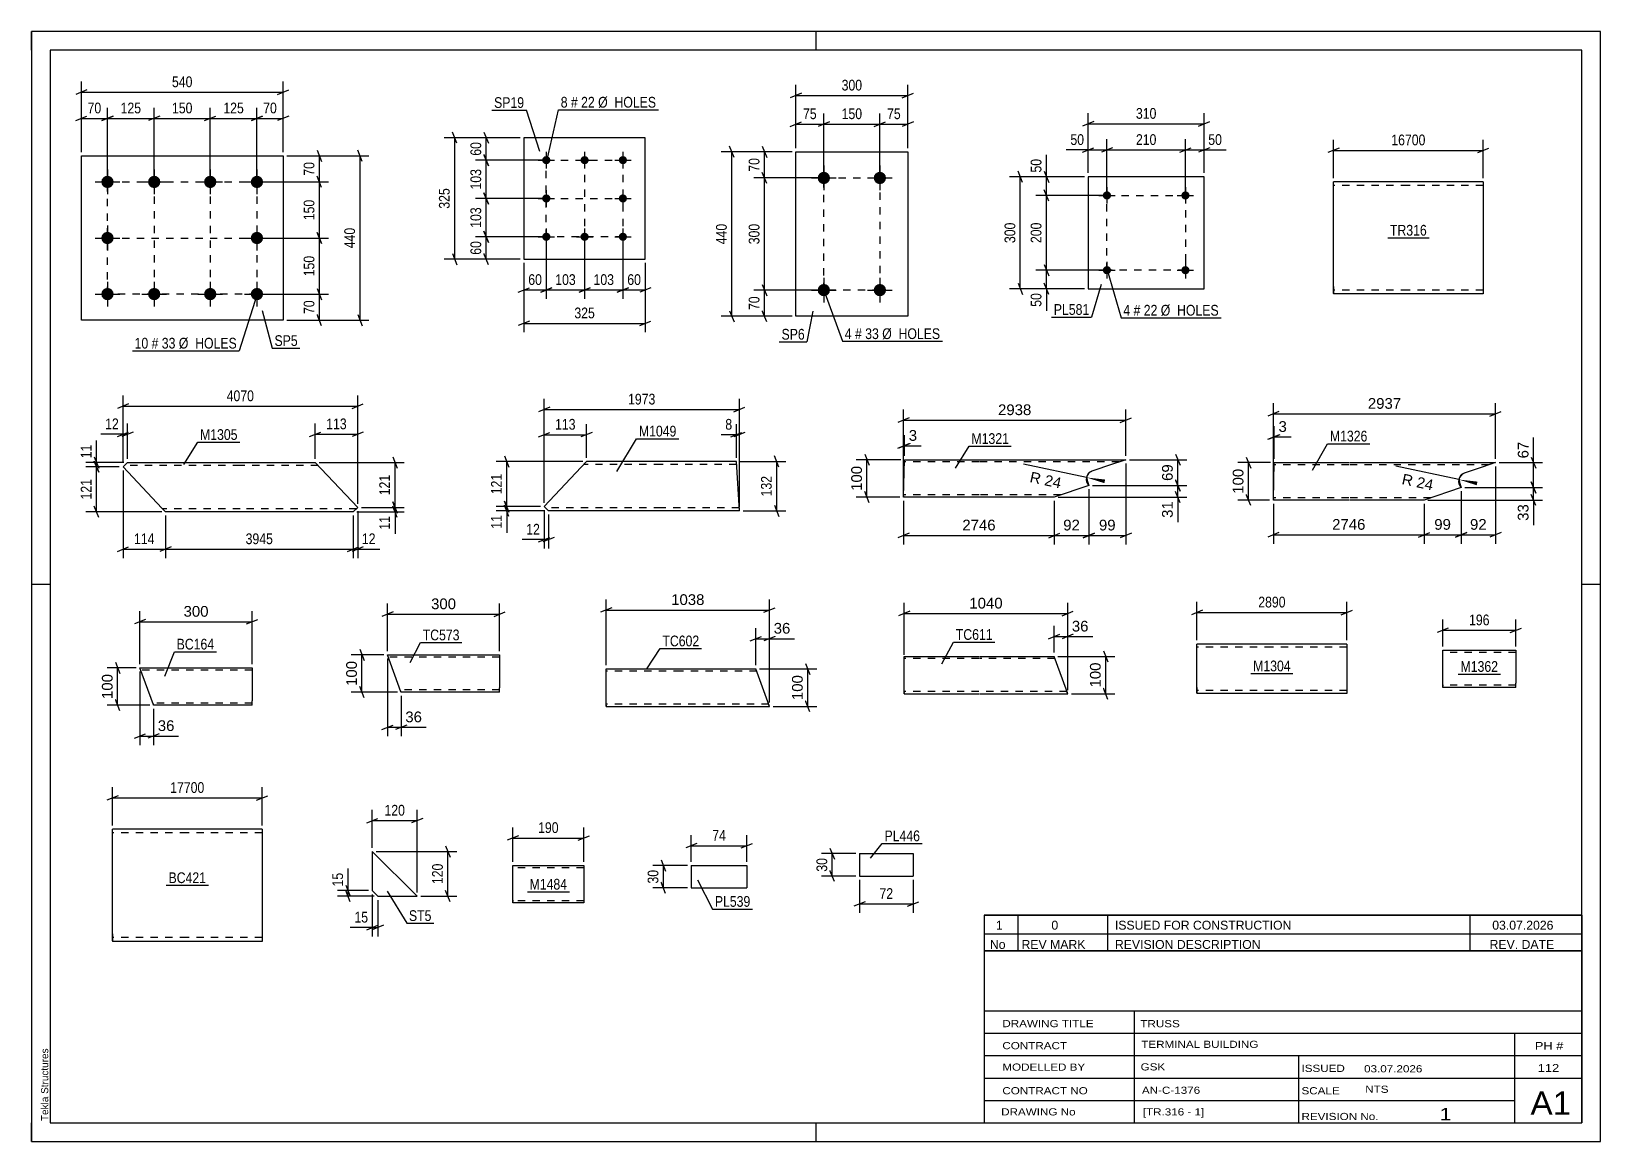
# Model space of a CAD drawing. Header units: millimetres. Extents: x 0 to 420, y 0 to 297.
import ezdxf

# ---------------------------------------------------------------- set-up
doc = ezdxf.new("R2010")
doc.units = ezdxf.units.MM
doc.linetypes.add('DXK_LINE_DOT2', pattern=[3.9198, 1.9599, -1.9599])
doc.styles.add('Arial', font='ARIAL.TTF', dxfattribs={"height": 0.2})
doc.styles.add('Arial Narrow', font='ARIALN.TTF', dxfattribs={"height": 0.2})

# ---------------------------------------------------------------- blocks, each defined once
blk = doc.blocks.new('Unknown-761555369-12062')
at = {"color": 7, "linetype": 'Continuous'}
for p, q in [((255, 60.55), (415, 60.55)), ((415, 60.55), (255, 60.55)), ((255, 60.55), (255, 55.55)), ((264, 60.55), (264, 55.55)), ((288, 60.55), (288, 55.55)), ((385, 60.55), (385, 55.55)), ((415, 60.55), (415, 55.55)), ((255, 55.55), (415, 55.55)), ((255, 55.55), (255, 51.05)), ((255, 55.55), (415, 55.55)), ((264, 55.55), (264, 51.05)), ((288, 55.55), (288, 51.05)), ((385, 55.55), (385, 51.05)), ((415, 55.55), (415, 51.05)), ((415, 51.05), (255, 51.05))]:
    blk.add_line(p, q, dxfattribs=at)
at = {"color": 7, "linetype": 'Continuous', "style": 'Arial Narrow'}
for s, height, width, p in [('1', 2.39, 1.196471, (258.16, 56.7)), ('0', 2.39, 1.196471, (273, 56.7)), ('ISSUED FOR CONSTRUCTION', 2.3861, 1.196471, (290, 56.7)), ('03.07.2026', 2.386, 1.196471, (391, 56.7)), ('No', 2.386, 1.2, (256.54, 51.55)), ('REV MARK', 2.386, 1.2, (265, 51.55)), ('REVISION DESCRIPTION', 2.3861, 1.2, (290, 51.55)), ('REV. DATE', 2.386, 1.2, (390.28, 51.55))]:
    blk.add_text(s, height=height, dxfattribs=dict(at, width=width)).set_placement(p)
blk = doc.blocks.new('Unknown-761555369-1163')
at = {"color": 5, "linetype": 'Continuous'}
for p, q in [((420, 297), (0, 297)), ((0, 297), (0, 0)), ((0, 292), (0, 297)), ((210, 292), (210, 297)), ((420, 0), (420, 297)), ((415, 292), (5, 292)), ((5, 292), (5, 5)), ((415, 5), (415, 292)), ((5, 149), (0, 149)), ((420, 149), (415, 149)), ((0, 0), (0, 5)), ((5, 5), (415, 5)), ((210, 0), (210, 5)), ((0, 0), (420, 0))]:
    blk.add_line(p, q, dxfattribs=at)
at = {"color": 174, "linetype": 'Continuous', "style": 'Arial'}
blk.add_text('Tekla Structures', height=1.9102, rotation=90, dxfattribs=at).set_placement((4.5, 5.5))
blk = doc.blocks.new('Unknown-761555369-12061')
at = {"color": 7, "linetype": 'Continuous'}
for p, q in [((255, 51.05), (255, 5)), ((255, 51.05), (415, 51.05)), ((415, 51), (415, 5)), ((255, 35), (415, 35)), ((295.14, 35), (295.14, 5)), ((255, 29), (415, 29)), ((397, 5.05), (397, 29.05)), ((255, 23), (415, 23)), ((339.14, 23), (339.14, 5)), ((255, 17), (415, 17)), ((255, 11), (397, 11)), ((255, 5), (415, 5))]:
    blk.add_line(p, q, dxfattribs=at)
at = {"color": 7, "style": 'Arial Narrow'}
for s, height, width, p in [('DRAWING TITLE', 1.9089, 1.425378, (259.88, 30.61)), ('TRUSS', 1.909, 1.425378, (296.81, 30.59)), ('CONTRACT', 1.909, 1.425378, (259.88, 24.71)), ('TERMINAL BUILDING', 1.9089, 1.425378, (297.06, 25.07)), ('MODELLED BY', 1.9089, 1.425378, (259.88, 18.98)), ('GSK', 1.909, 1.425378, (296.88, 19.04)), ('ISSUED', 1.909, 1.425378, (339.94, 18.64)), ('03.07.2026', 1.909, 1.425378, (356.69, 18.52)), ('CONTRACT NO', 1.9089, 1.425378, (259.88, 12.66)), ('AN-C-1376', 1.909, 1.425378, (297.23, 12.78)), ('SCALE', 1.909, 1.425378, (339.94, 12.65)), ('A1', 6.204, 1.25, (401.24, 7.2)), ('DRAWING No', 1.909, 1.425378, (259.56, 7)), ('[TR.316 - 1]', 1.9089, 1.425378, (297.46, 6.99)), ('1', 3.34, 1.5, (376.91, 5.68)), ('REVISION No.', 1.9089, 1.425378, (339.94, 5.77))]:
    blk.add_text(s, height=height, dxfattribs=dict(at, width=width)).set_placement(p)
at = {"color": 7, "linetype": 'Continuous', "style": 'Arial Narrow'}
for s, height, width, p in [('PH #', 2.1, 1.42538, (402.4, 24.55)), ('112', 2.1, 1.42538, (403.19, 18.65)), ('NTS', 1.909, 1.425378, (357, 13.05))]:
    blk.add_text(s, height=height, dxfattribs=dict(at, width=width)).set_placement(p)
blk = doc.blocks.new('Part-761555369-11065 - 11061')
at = {"color": 2, "linetype": 'Continuous'}
for p, q in [((233.44, 172.51), (233.69, 182.42)), ((233.69, 182.42), (253.68, 182.42)), ((253.78, 182.42), (292.9, 182.42)), ((289.33, 181.22), (283.82, 179.37)), ((292.9, 182.42), (289.33, 181.22)), ((282.56, 176.84), (282.46, 177.61)), ((282.56, 176.84), (283, 175.51)), ((283.14, 178.98), (283.82, 179.37)), ((233.44, 172.42), (233.44, 172.51)), ((253.68, 172.42), (233.44, 172.42)), ((273.78, 172.42), (253.78, 172.42)), ((283, 175.51), (273.78, 172.42))]:
    blk.add_line(p, q, dxfattribs=at)
at = {"color": 7, "linetype": 'DXK_LINE_DOT2'}
for p, q in [((253.68, 181.82), (233.68, 181.82)), ((291.11, 181.82), (253.78, 181.82)), ((292.63, 182.33), (289.33, 181.22)), ((282.46, 177.61), (282.56, 176.84)), ((282.46, 177.61), (282.56, 176.84)), ((282.56, 176.84), (282.46, 177.61)), ((283.82, 179.37), (283.14, 178.98)), ((283.82, 179.37), (283.14, 178.98)), ((283.14, 178.98), (283.82, 179.37)), ((233.45, 172.77), (233.44, 172.42)), ((253.68, 173.02), (233.46, 173.02)), ((275.56, 173.02), (253.78, 173.02))]:
    blk.add_line(p, q, dxfattribs=at)
at = {"color": 2, "linetype": 'Continuous'}
blk.add_arc((284.46, 177.48), 2, 131.0368, 176.0368, dxfattribs=at)
at = {"color": 7, "linetype": 'DXK_LINE_DOT2'}
blk.add_arc((284.46, 177.48), 2, 131.0368, 176.0368, dxfattribs=at)
blk.add_arc((284.46, 177.48), 2, 131.0368, 176.0368, dxfattribs=at)
blk.add_arc((284.46, 177.48), 2, 131.0368, 176.0368, dxfattribs=at)
blk = doc.blocks.new('Part-761555369-11073 - 11072')
at = {"color": 2, "linetype": 'Continuous'}
for p, q in [((332.41, 171.73), (332.67, 181.64)), ((332.67, 181.64), (352.65, 181.64)), ((352.75, 181.64), (391.88, 181.64)), ((391.88, 181.64), (388.3, 180.44)), ((382.21, 176.29), (382.11, 177.07)), ((382.79, 178.44), (383.47, 178.82)), ((388.3, 180.44), (383.47, 178.82)), ((382.66, 174.96), (372.75, 171.64)), ((382.21, 176.29), (382.66, 174.96)), ((332.41, 171.64), (332.41, 171.73)), ((352.65, 171.64), (332.41, 171.64)), ((372.75, 171.64), (352.75, 171.64))]:
    blk.add_line(p, q, dxfattribs=at)
at = {"color": 7, "linetype": 'DXK_LINE_DOT2'}
for p, q in [((352.65, 181.04), (332.65, 181.04)), ((390.09, 181.04), (352.75, 181.04)), ((391.61, 181.55), (388.3, 180.44)), ((382.11, 177.07), (382.21, 176.29)), ((382.11, 177.07), (382.21, 176.29)), ((382.21, 176.29), (382.11, 177.07)), ((383.47, 178.82), (382.79, 178.44)), ((383.47, 178.82), (382.79, 178.44)), ((382.79, 178.44), (383.47, 178.82)), ((352.65, 172.24), (332.43, 172.24)), ((374.54, 172.24), (352.75, 172.24)), ((332.42, 171.99), (332.41, 171.64))]:
    blk.add_line(p, q, dxfattribs=at)
at = {"color": 2, "linetype": 'Continuous'}
blk.add_arc((384.11, 176.93), 2, 131.0368, 176.0368, dxfattribs=at)
at = {"color": 7, "linetype": 'DXK_LINE_DOT2'}
blk.add_arc((384.11, 176.93), 2, 131.0368, 176.0368, dxfattribs=at)
blk.add_arc((384.11, 176.93), 2, 131.0368, 176.0368, dxfattribs=at)
blk.add_arc((384.11, 176.93), 2, 131.0368, 176.0368, dxfattribs=at)
blk = doc.blocks.new('Part-761555369-9102 - 9100')
at = {"color": 2, "linetype": 'Continuous'}
for p, q in [((25.73, 181.68), (24.53, 180.55)), ((25.73, 181.68), (55.88, 181.68)), ((55.98, 181.68), (75.98, 181.68)), ((87.33, 169.61), (75.98, 181.68)), ((34.95, 169.47), (24.53, 180.55)), ((35.88, 168.48), (34.95, 169.47)), ((55.88, 168.48), (35.88, 168.48)), ((86.12, 168.48), (55.98, 168.48)), ((87.33, 169.61), (86.12, 168.48))]:
    blk.add_line(p, q, dxfattribs=at)
at = {"color": 7, "linetype": 'DXK_LINE_DOT2'}
for p, q in [((55.88, 180.88), (24.88, 180.88)), ((76.73, 180.88), (55.98, 180.88)), ((55.88, 169.28), (35.12, 169.28)), ((86.97, 169.28), (55.98, 169.28))]:
    blk.add_line(p, q, dxfattribs=at)
blk = doc.blocks.new('Part-761555369-11089 - 11088')
at = {"color": 2, "linetype": 'Continuous'}
for p, q in [((153.82, 116.53), (153.82, 126.44)), ((153.82, 126.44), (173.82, 126.44)), ((173.92, 126.44), (193.92, 126.44)), ((197.12, 117.64), (193.92, 126.44)), ((197.55, 116.44), (197.12, 117.64)), ((153.82, 116.44), (153.82, 116.53)), ((153.82, 116.44), (173.82, 116.44)), ((173.92, 116.44), (197.55, 116.44))]:
    blk.add_line(p, q, dxfattribs=at)
at = {"color": 7, "linetype": 'DXK_LINE_DOT2'}
for p, q in [((173.82, 125.84), (153.82, 125.84)), ((194.14, 125.84), (173.92, 125.84)), ((173.82, 117.04), (153.82, 117.04)), ((153.82, 116.79), (153.82, 116.44)), ((197.33, 117.04), (173.92, 117.04)), ((197.52, 116.53), (197.42, 116.79)), ((197.55, 116.44), (197.52, 116.53))]:
    blk.add_line(p, q, dxfattribs=at)
blk = doc.blocks.new('Part-761555369-11097 - 11096')
at = {"color": 2, "linetype": 'Continuous'}
for p, q in [((98.92, 120.33), (95.32, 130.23)), ((95.32, 130.23), (125.32, 130.23)), ((125.32, 130.23), (125.32, 130.14)), ((125.32, 130.14), (125.32, 129.03)), ((125.32, 129.03), (125.32, 121.43)), ((98.96, 120.23), (98.92, 120.33)), ((125.32, 120.23), (98.96, 120.23)), ((125.32, 120.23), (125.32, 121.43))]:
    blk.add_line(p, q, dxfattribs=at)
at = {"color": 7, "linetype": 'DXK_LINE_DOT2'}
for p, q in [((125.32, 129.63), (95.54, 129.63)), ((125.32, 129.88), (125.32, 129.03)), ((125.32, 120.83), (98.74, 120.83)), ((98.83, 120.59), (98.96, 120.23)), ((125.32, 120.33), (125.32, 120.59)), ((125.32, 120.23), (125.32, 120.33))]:
    blk.add_line(p, q, dxfattribs=at)
blk = doc.blocks.new('Part-761555369-9111 - 9110')
at = {"color": 2, "linetype": 'Continuous'}
for p, q in [((137.23, 169.87), (148.58, 181.94)), ((168.58, 181.94), (148.58, 181.94)), ((188.68, 181.94), (168.68, 181.94)), ((189.49, 168.74), (188.68, 181.94)), ((138.43, 168.74), (137.23, 169.87)), ((168.58, 168.74), (138.43, 168.74)), ((189.49, 168.74), (168.68, 168.74))]:
    blk.add_line(p, q, dxfattribs=at)
at = {"color": 7, "linetype": 'DXK_LINE_DOT2'}
for p, q in [((168.58, 181.14), (147.83, 181.14)), ((188.73, 181.14), (168.68, 181.14)), ((168.58, 169.54), (137.58, 169.54)), ((189.44, 169.54), (168.68, 169.54)), ((189.44, 169.54), (189.44, 169.6))]:
    blk.add_line(p, q, dxfattribs=at)
blk = doc.blocks.new('Part-761555369-11105 - 11104')
at = {"color": 2, "linetype": 'Continuous'}
for p, q in [((32.67, 116.82), (29.07, 126.73)), ((29.07, 126.73), (59.07, 126.73)), ((59.07, 126.73), (59.07, 126.64)), ((59.07, 126.64), (59.07, 125.53)), ((59.07, 125.53), (59.07, 117.93)), ((59.07, 116.73), (59.07, 117.93)), ((32.71, 116.73), (32.67, 116.82)), ((59.07, 116.73), (32.71, 116.73))]:
    blk.add_line(p, q, dxfattribs=at)
at = {"color": 7, "linetype": 'DXK_LINE_DOT2'}
for p, q in [((59.07, 126.13), (29.29, 126.13)), ((59.07, 126.38), (59.07, 125.53)), ((59.07, 117.33), (32.49, 117.33)), ((32.58, 117.08), (32.71, 116.73)), ((59.07, 116.82), (59.07, 117.08)), ((59.07, 116.73), (59.07, 116.82))]:
    blk.add_line(p, q, dxfattribs=at)
blk = doc.blocks.new('Part-761555369-11568 - 11567')
at = {"color": 2, "linetype": 'Continuous'}
for p, q in [((233.62, 119.9), (233.62, 129.81)), ((233.62, 129.81), (253.62, 129.81)), ((253.72, 129.81), (273.72, 129.81)), ((276.92, 121.01), (273.72, 129.81)), ((233.62, 119.81), (233.62, 119.9)), ((233.62, 119.81), (253.62, 119.81)), ((253.72, 119.81), (277.36, 119.81)), ((277.36, 119.81), (276.92, 121.01))]:
    blk.add_line(p, q, dxfattribs=at)
at = {"color": 7, "linetype": 'DXK_LINE_DOT2'}
for p, q in [((253.62, 129.21), (233.62, 129.21)), ((273.94, 129.21), (253.72, 129.21)), ((253.62, 120.41), (233.62, 120.41)), ((233.62, 120.16), (233.62, 119.81)), ((277.14, 120.41), (253.72, 120.41)), ((277.33, 119.9), (277.23, 120.16)), ((277.36, 119.81), (277.33, 119.9))]:
    blk.add_line(p, q, dxfattribs=at)
blk = doc.blocks.new('Part-761555369-9122 - 9121')
at = {"color": 2, "linetype": 'Continuous'}
for p, q in [((331.97, 133.1), (311.97, 133.1)), ((311.97, 121.5), (311.97, 133.1)), ((352.07, 133.1), (332.07, 133.1)), ((352.07, 133.1), (352.07, 119.9)), ((311.97, 121.5), (311.97, 119.9)), ((331.97, 119.9), (311.97, 119.9)), ((352.07, 119.9), (332.07, 119.9))]:
    blk.add_line(p, q, dxfattribs=at)
at = {"color": 7, "linetype": 'DXK_LINE_DOT2'}
for p, q in [((331.97, 132.3), (311.97, 132.3)), ((352.07, 132.3), (332.07, 132.3)), ((311.97, 120.02), (311.97, 121.5)), ((311.97, 120.7), (311.97, 120.76)), ((331.97, 120.7), (311.97, 120.7)), ((352.07, 120.7), (332.07, 120.7)), ((352.07, 120.7), (352.07, 120.76))]:
    blk.add_line(p, q, dxfattribs=at)
blk = doc.blocks.new('Part-761555369-9156 - 9155')
at = {"color": 2, "linetype": 'Continuous'}
for p, q in [((164.32, 268.56), (131.82, 268.56)), ((131.82, 268.56), (131.82, 236.06)), ((164.32, 236.06), (164.32, 268.56)), ((131.82, 236.06), (164.32, 236.06))]:
    blk.add_line(p, q, dxfattribs=at)
blk = doc.blocks.new('Bolt-761555369-9157 - 9155')
at = {"linetype": 'Continuous'}
for points in [[(137.82, 263.66, -1), (137.82, 261.46, -1)], [(148.07, 263.66, -1), (148.07, 261.46, -1)], [(158.32, 263.66, -1), (158.32, 261.46, -1)], [(137.82, 253.41, -1), (137.82, 251.21, -1)], [(158.32, 253.41, -1), (158.32, 251.21, -1)], [(137.82, 243.16, -1), (137.82, 240.96, -1)], [(148.07, 243.16, -1), (148.07, 240.96, -1)], [(158.32, 243.16, -1), (158.32, 240.96, -1)]]:
    blk.add_hatch(color=1, dxfattribs=at).paths.add_polyline_path(points)
at = {"color": 1, "linetype": 'Continuous'}
for p, q in [((137.82, 264.76), (137.82, 260.36)), ((148.07, 264.76), (148.07, 260.36)), ((158.32, 264.76), (158.32, 260.36)), ((135.62, 262.56), (140.02, 262.56)), ((145.87, 262.56), (150.27, 262.56)), ((156.12, 262.56), (160.52, 262.56)), ((135.62, 252.31), (140.02, 252.31)), ((137.82, 254.51), (137.82, 250.11)), ((156.12, 252.31), (160.52, 252.31)), ((158.32, 254.51), (158.32, 250.11)), ((137.82, 244.26), (137.82, 239.86)), ((148.07, 244.26), (148.07, 239.86)), ((158.32, 244.26), (158.32, 239.86)), ((135.62, 242.06), (140.02, 242.06)), ((145.87, 242.06), (150.27, 242.06)), ((156.12, 242.06), (160.52, 242.06))]:
    blk.add_line(p, q, dxfattribs=at)
blk = doc.blocks.new('Part-761555369-9168 - 9167')
at = {"color": 2, "linetype": 'Continuous'}
for p, q in [((368.5, 256.77), (348.5, 256.77)), ((348.5, 228.77), (348.5, 256.77)), ((388.6, 256.77), (368.6, 256.77)), ((388.6, 256.77), (388.6, 226.77)), ((348.5, 228.77), (348.5, 226.77)), ((368.5, 226.77), (348.5, 226.77)), ((388.6, 226.77), (368.6, 226.77))]:
    blk.add_line(p, q, dxfattribs=at)
at = {"color": 7, "linetype": 'DXK_LINE_DOT2'}
for p, q in [((368.5, 255.77), (348.5, 255.77)), ((388.6, 255.77), (368.6, 255.77)), ((348.5, 226.92), (348.5, 228.77)), ((348.5, 227.77), (348.5, 227.85)), ((368.5, 227.77), (348.5, 227.77)), ((388.6, 227.77), (368.6, 227.77)), ((388.6, 227.77), (388.6, 227.85))]:
    blk.add_line(p, q, dxfattribs=at)
blk = doc.blocks.new('Part-761555369-9178 - 9177')
at = {"color": 2, "linetype": 'Continuous'}
for p, q in [((41.69, 83.56), (21.69, 83.56)), ((21.69, 55.56), (21.69, 83.56)), ((61.79, 83.56), (41.79, 83.56)), ((61.79, 83.56), (61.79, 53.56)), ((21.69, 55.56), (21.69, 53.56)), ((41.69, 53.56), (21.69, 53.56)), ((61.79, 53.56), (41.79, 53.56))]:
    blk.add_line(p, q, dxfattribs=at)
at = {"color": 7, "linetype": 'DXK_LINE_DOT2'}
for p, q in [((41.69, 82.56), (21.69, 82.56)), ((61.79, 82.56), (41.79, 82.56)), ((21.69, 53.71), (21.69, 55.56)), ((21.69, 54.56), (21.69, 54.64)), ((61.79, 54.56), (61.79, 54.64)), ((41.69, 54.56), (21.69, 54.56)), ((61.79, 54.56), (41.79, 54.56))]:
    blk.add_line(p, q, dxfattribs=at)
blk = doc.blocks.new('Bolt-761555369-9188 - 9186')
at = {"linetype": 'Continuous'}
for points in [[(212.1, 259.44, -1), (212.1, 256.14, -1)], [(227.1, 259.44, -1), (227.1, 256.14, -1)], [(212.1, 229.44, -1), (212.1, 226.14, -1)], [(227.1, 229.44, -1), (227.1, 226.14, -1)]]:
    blk.add_hatch(color=1, dxfattribs=at).paths.add_polyline_path(points)
at = {"color": 1, "linetype": 'Continuous'}
for p, q in [((212.1, 261.09), (212.1, 254.49)), ((227.1, 261.09), (227.1, 254.49)), ((208.8, 257.79), (215.4, 257.79)), ((223.8, 257.79), (230.4, 257.79)), ((212.1, 231.09), (212.1, 224.49)), ((227.1, 231.09), (227.1, 224.49)), ((208.8, 227.79), (215.4, 227.79)), ((223.8, 227.79), (230.4, 227.79))]:
    blk.add_line(p, q, dxfattribs=at)
blk = doc.blocks.new('Part-761555369-9187 - 9186')
at = {"color": 2, "linetype": 'Continuous'}
for p, q in [((204.6, 220.79), (204.6, 264.79)), ((204.6, 264.79), (234.6, 264.79)), ((234.6, 264.79), (234.6, 220.79)), ((234.6, 220.79), (204.6, 220.79))]:
    blk.add_line(p, q, dxfattribs=at)
blk = doc.blocks.new('Part-761555369-9196 - 9195')
at = {"color": 2, "linetype": 'Continuous'}
for p, q in [((13.37, 219.73), (13.37, 263.73)), ((13.37, 263.73), (67.37, 263.73)), ((67.37, 263.73), (67.37, 219.73)), ((67.37, 219.73), (13.37, 219.73))]:
    blk.add_line(p, q, dxfattribs=at)
blk = doc.blocks.new('Bolt-761555369-9197 - 9195')
at = {"linetype": 'Continuous'}
for points in [[(20.37, 258.38, -1), (20.37, 255.08, -1)], [(32.87, 258.38, -1), (32.87, 255.08, -1)], [(47.87, 258.38, -1), (47.87, 255.08, -1)], [(60.37, 258.38, -1), (60.37, 255.08, -1)], [(20.37, 243.38, -1), (20.37, 240.08, -1)], [(60.37, 243.38, -1), (60.37, 240.08, -1)], [(20.37, 228.38, -1), (20.37, 225.08, -1)], [(32.87, 228.38, -1), (32.87, 225.08, -1)], [(47.87, 228.38, -1), (47.87, 225.08, -1)], [(60.37, 228.38, -1), (60.37, 225.08, -1)]]:
    blk.add_hatch(color=1, dxfattribs=at).paths.add_polyline_path(points)
at = {"color": 1, "linetype": 'Continuous'}
for p, q in [((17.07, 256.73), (23.67, 256.73)), ((20.37, 260.03), (20.37, 253.43)), ((29.57, 256.73), (36.17, 256.73)), ((32.87, 260.03), (32.87, 253.43)), ((44.57, 256.73), (51.17, 256.73)), ((47.87, 260.03), (47.87, 253.43)), ((57.07, 256.73), (63.67, 256.73)), ((60.37, 260.03), (60.37, 253.43)), ((20.37, 245.03), (20.37, 238.43)), ((60.37, 245.03), (60.37, 238.43)), ((17.07, 241.73), (23.67, 241.73)), ((57.07, 241.73), (63.67, 241.73)), ((20.37, 230.03), (20.37, 223.43)), ((32.87, 230.03), (32.87, 223.43)), ((47.87, 230.03), (47.87, 223.43)), ((60.37, 230.03), (60.37, 223.43)), ((17.07, 226.73), (23.67, 226.73)), ((29.57, 226.73), (36.17, 226.73)), ((44.57, 226.73), (51.17, 226.73)), ((57.07, 226.73), (63.67, 226.73))]:
    blk.add_line(p, q, dxfattribs=at)
blk = doc.blocks.new('Part-761555369-9205 - 9204')
at = {"color": 2, "linetype": 'Continuous'}
for p, q in [((91.25, 77.63), (91.25, 67.13)), ((91.25, 77.63), (103.25, 65.63)), ((91.25, 67.13), (92.75, 65.63)), ((92.75, 65.63), (103.25, 65.63))]:
    blk.add_line(p, q, dxfattribs=at)
blk = doc.blocks.new('Part-761555369-9243 - 9242')
at = {"color": 2, "linetype": 'Continuous'}
for p, q in [((176.63, 73.86), (176.63, 67.86)), ((176.63, 73.86), (191.5, 73.86)), ((191.5, 73.86), (191.5, 67.86)), ((176.63, 67.86), (191.5, 67.86))]:
    blk.add_line(p, q, dxfattribs=at)
blk = doc.blocks.new('Part-761555369-9251 - 9250')
at = {"color": 2, "linetype": 'Continuous'}
for p, q in [((221.67, 77.04), (221.67, 71.04)), ((221.67, 77.04), (235.98, 77.04)), ((235.98, 77.04), (235.98, 71.04)), ((221.67, 71.04), (235.98, 71.04))]:
    blk.add_line(p, q, dxfattribs=at)
blk = doc.blocks.new('Part-761555369-9287 - 9286')
at = {"color": 2, "linetype": 'Continuous'}
for p, q in [((377.73, 130.28), (377.73, 131.48)), ((377.73, 131.48), (397.33, 131.48)), ((377.73, 122.22), (377.73, 130.28)), ((397.33, 131.48), (397.33, 131.39)), ((397.33, 131.39), (397.33, 130.28)), ((397.33, 130.28), (397.33, 122.68)), ((377.73, 121.57), (377.73, 122.22)), ((397.33, 121.48), (397.33, 122.68)), ((377.73, 121.48), (377.73, 121.57)), ((397.33, 121.48), (377.73, 121.48))]:
    blk.add_line(p, q, dxfattribs=at)
at = {"color": 7, "linetype": 'DXK_LINE_DOT2'}
for p, q in [((397.33, 130.88), (377.73, 130.88)), ((397.33, 131.13), (397.33, 130.28)), ((377.73, 122.22), (377.73, 121.83)), ((377.73, 122.08), (377.73, 122.13)), ((397.33, 122.08), (377.73, 122.08)), ((397.33, 122.13), (397.33, 122.45)), ((397.33, 122.08), (397.33, 122.13)), ((397.33, 122.08), (397.33, 122.13)), ((377.73, 121.48), (377.73, 121.48))]:
    blk.add_line(p, q, dxfattribs=at)
blk = doc.blocks.new('Part-761555369-9294 - 9293')
at = {"color": 2, "linetype": 'Continuous'}
for p, q in [((313.87, 258.12), (282.87, 258.12)), ((282.87, 258.12), (282.87, 228.12)), ((313.87, 228.12), (313.87, 258.12)), ((282.87, 228.12), (313.87, 228.12))]:
    blk.add_line(p, q, dxfattribs=at)
blk = doc.blocks.new('Bolt-761555369-9295 - 9293')
at = {"linetype": 'Continuous'}
for points in [[(288.97, 233.12, -1), (286.77, 233.12, -1)], [(309.97, 233.12, -1), (307.77, 233.12, -1)]]:
    blk.add_hatch(color=1, dxfattribs=at).paths.add_polyline_path(points)
at = {"color": 1, "linetype": 'Continuous'}
for p, q in [((287.87, 235.32), (287.87, 230.92)), ((308.87, 235.32), (308.87, 230.92)), ((285.67, 233.12), (290.07, 233.12)), ((306.67, 233.12), (311.07, 233.12))]:
    blk.add_line(p, q, dxfattribs=at)
blk = doc.blocks.new('Bolt-761555369-9296 - 9293')
at = {"linetype": 'Continuous'}
for points in [[(288.97, 253.12, -1), (286.77, 253.12, -1)], [(309.97, 253.12, -1), (307.77, 253.12, -1)]]:
    blk.add_hatch(color=1, dxfattribs=at).paths.add_polyline_path(points)
at = {"color": 1, "linetype": 'Continuous'}
for p, q in [((285.67, 253.12), (290.07, 253.12)), ((287.87, 255.32), (287.87, 250.92)), ((306.67, 253.12), (311.07, 253.12)), ((308.87, 255.32), (308.87, 250.92))]:
    blk.add_line(p, q, dxfattribs=at)
blk = doc.blocks.new('Part-761555369-9303 - 9302')
at = {"color": 2, "linetype": 'Continuous'}
for p, q in [((128.87, 72.65), (128.87, 73.85)), ((128.87, 73.85), (147.86, 73.85)), ((128.87, 64.6), (128.87, 72.65)), ((147.86, 73.85), (147.86, 73.76)), ((147.86, 73.76), (147.86, 72.65)), ((147.86, 72.65), (147.86, 63.85)), ((128.87, 63.95), (128.87, 64.6)), ((128.87, 63.85), (128.87, 63.95)), ((147.86, 63.85), (128.87, 63.85))]:
    blk.add_line(p, q, dxfattribs=at)
at = {"color": 7, "linetype": 'DXK_LINE_DOT2'}
for p, q in [((147.86, 73.25), (128.87, 73.25)), ((147.86, 73.5), (147.86, 72.65)), ((128.87, 64.6), (128.87, 64.21)), ((128.87, 64.45), (128.87, 64.5)), ((147.86, 64.45), (128.87, 64.45)), ((128.87, 63.85), (128.87, 63.85)), ((147.86, 64.5), (147.86, 64.6)), ((147.86, 64.45), (147.86, 64.5)), ((147.86, 64.45), (147.86, 64.5))]:
    blk.add_line(p, q, dxfattribs=at)
blk = doc.blocks.new('Rectangle-761555369-10804 - 9155')
at = {"color": 1, "linetype": 'DXK_LINE_DOT2'}
blk.add_lwpolyline([(137.82, 262.56), (158.32, 262.56), (158.32, 242.06), (137.82, 242.06), (137.82, 262.56)], close=True, dxfattribs=at)
blk = doc.blocks.new('Rectangle-761555369-10828 - 9186')
at = {"color": 1, "linetype": 'DXK_LINE_DOT2'}
blk.add_lwpolyline([(212.1, 257.79), (227.1, 257.79), (227.1, 227.79), (212.1, 227.79), (212.1, 257.79)], close=True, dxfattribs=at)
blk = doc.blocks.new('Rectangle-761555369-10754 - 9195')
at = {"color": 1, "linetype": 'DXK_LINE_DOT2'}
blk.add_lwpolyline([(20.37, 256.73), (60.37, 256.73), (60.37, 226.73), (20.37, 226.73), (20.37, 256.73)], close=True, dxfattribs=at)
blk = doc.blocks.new('Rectangle-761555369-11033 - 9293')
at = {"color": 1, "linetype": 'DXK_LINE_DOT2'}
blk.add_lwpolyline([(287.87, 253.12), (308.87, 253.12), (308.87, 233.12), (287.87, 233.12), (287.87, 253.12)], close=True, dxfattribs=at)
blk = doc.blocks.new('Line-761555369-10814 - 9155')
at = {"color": 1, "linetype": 'DXK_LINE_DOT2'}
blk.add_line((148.07, 262.56), (148.07, 242.06), dxfattribs=at)
blk = doc.blocks.new('Line-761555369-10764 - 9195')
at = {"color": 1, "linetype": 'DXK_LINE_DOT2'}
blk.add_line((20.37, 241.73), (60.37, 241.73), dxfattribs=at)
blk = doc.blocks.new('Line-761555369-10821 - 9155')
at = {"color": 1, "linetype": 'DXK_LINE_DOT2'}
blk.add_line((137.82, 252.31), (158.32, 252.31), dxfattribs=at)
blk = doc.blocks.new('Line-761555369-10771 - 9195')
at = {"color": 1, "linetype": 'DXK_LINE_DOT2'}
blk.add_line((32.87, 256.73), (32.87, 226.73), dxfattribs=at)
blk = doc.blocks.new('Line-761555369-10778 - 9195')
at = {"color": 1, "linetype": 'DXK_LINE_DOT2'}
blk.add_line((47.87, 256.73), (47.87, 226.73), dxfattribs=at)
blk = doc.blocks.new('StraightDimension-761555369-11142 - 11061')
at = {"color": 7, "linetype": 'Continuous'}
for p, q in [((292.9, 181.42), (292.9, 159.75)), ((283, 174.51), (283, 159.75)), ((281.5, 161.55), (284.5, 162.75)), ((283, 162.15), (292.9, 162.15)), ((294.4, 162.75), (291.4, 161.55))]:
    blk.add_line(p, q, dxfattribs=at)
at = {"color": 0}
blk.add_wipeout([(290.78, 162.9), (290.78, 167.1), (285.13, 167.1), (285.13, 162.9)], dxfattribs=at)
at = {"color": 3, "style": 'Arial'}
blk.add_text('99', height=2.865, dxfattribs=at).set_placement((285.73, 163.5))
blk = doc.blocks.new('StraightDimension-761555369-11230 - 11061')
at = {"color": 7, "linetype": 'Continuous'}
for p, q in [((232.69, 182.42), (220.79, 182.42)), ((223.04, 183.92), (224.24, 180.92)), ((223.64, 172.42), (223.64, 182.42)), ((232.44, 172.42), (220.79, 172.42)), ((224.24, 170.92), (223.04, 173.92))]:
    blk.add_line(p, q, dxfattribs=at)
at = {"color": 0}
blk.add_wipeout([(222.89, 181.35), (218.69, 181.35), (218.69, 173.48), (222.89, 173.48)], dxfattribs=at)
at = {"color": 3, "style": 'Arial'}
blk.add_text('100', height=2.865, rotation=90.0002, dxfattribs=at).set_placement((222.29, 174.08))
blk = doc.blocks.new('StraightDimension-761555369-11143 - 11061')
at = {"color": 7, "linetype": 'Continuous'}
for p, q in [((283, 174.51), (283, 159.75)), ((273.78, 171.42), (273.78, 159.75)), ((272.28, 161.55), (275.28, 162.75)), ((273.78, 162.15), (283, 162.15)), ((284.5, 162.75), (281.5, 161.55))]:
    blk.add_line(p, q, dxfattribs=at)
at = {"color": 0}
blk.add_wipeout([(281.21, 162.9), (281.21, 167.1), (275.57, 167.1), (275.57, 162.9)], dxfattribs=at)
at = {"color": 3, "style": 'Arial'}
blk.add_text('92', height=2.865, dxfattribs=at).set_placement((276.17, 163.5))
blk = doc.blocks.new('StraightDimension-761555369-11111 - 11061')
at = {"color": 7, "linetype": 'Continuous'}
for p, q in [((231.94, 185.52), (234.94, 186.72)), ((235.19, 186.72), (232.19, 185.52)), ((233.44, 173.42), (233.44, 188.97)), ((233.44, 186.12), (233.69, 186.12)), ((233.69, 183.42), (233.69, 188.97))]:
    blk.add_line(p, q, dxfattribs=at)
at = {"color": 0}
blk.add_wipeout([(237.64, 186.87), (237.64, 191.07), (234.22, 191.07), (234.22, 186.87)], dxfattribs=at)
at = {"color": 7, "linetype": 'Continuous'}
blk.add_line((233.69, 186.12), (238.16, 186.12), dxfattribs=at)
blk.add_line((233.69, 186.12), (238.16, 186.12), dxfattribs=at)
at = {"color": 3, "style": 'Arial'}
blk.add_text('3', height=2.87, dxfattribs=at).set_placement((234.82, 187.47))
blk = doc.blocks.new('StraightDimension-761555369-11131 - 11061')
at = {"color": 7, "linetype": 'Continuous'}
for p, q in [((234.94, 193.6), (231.94, 192.4)), ((233.44, 173.42), (233.44, 195.85)), ((291.4, 192.4), (294.4, 193.6)), ((292.9, 183.42), (292.9, 195.85)), ((233.44, 193), (292.9, 193))]:
    blk.add_line(p, q, dxfattribs=at)
at = {"color": 0}
blk.add_wipeout([(268.22, 193.75), (268.22, 197.95), (258.12, 197.95), (258.12, 193.75)], dxfattribs=at)
at = {"color": 3, "style": 'Arial'}
blk.add_text('2938', height=2.865, dxfattribs=at).set_placement((258.72, 194.35))
blk = doc.blocks.new('StraightDimension-761555369-11144 - 11061')
at = {"color": 7, "linetype": 'Continuous'}
for p, q in [((233.44, 171.42), (233.44, 159.75)), ((273.78, 171.42), (273.78, 159.75)), ((234.94, 162.75), (231.94, 161.55)), ((233.44, 162.15), (273.78, 162.15)), ((272.28, 161.55), (275.28, 162.75))]:
    blk.add_line(p, q, dxfattribs=at)
at = {"color": 0}
blk.add_wipeout([(258.66, 162.9), (258.66, 167.1), (248.56, 167.1), (248.56, 162.9)], dxfattribs=at)
at = {"color": 3, "style": 'Arial'}
blk.add_text('2746', height=2.865, dxfattribs=at).set_placement((249.16, 163.5))
blk = doc.blocks.new('StraightDimension-761555369-11188 - 11061')
at = {"color": 7, "linetype": 'Continuous'}
for p, q in [((293.9, 182.42), (309.23, 182.42)), ((306.23, 183.92), (307.43, 180.92)), ((306.83, 175.51), (306.83, 182.42)), ((307.43, 174.01), (306.23, 177.01)), ((284, 175.51), (309.23, 175.51))]:
    blk.add_line(p, q, dxfattribs=at)
at = {"color": 0}
blk.add_wipeout([(306.08, 181.79), (301.88, 181.79), (301.88, 176.14), (306.08, 176.14)], dxfattribs=at)
at = {"color": 3, "style": 'Arial'}
blk.add_text('69', height=2.865, rotation=90.0002, dxfattribs=at).set_placement((305.48, 176.74))
blk = doc.blocks.new('StraightDimension-761555369-11189 - 11061')
at = {"color": 7, "linetype": 'Continuous'}
for p, q in [((306.23, 177.01), (307.43, 174.01)), ((274.78, 172.42), (309.23, 172.42)), ((284, 175.51), (309.23, 175.51)), ((307.43, 170.92), (306.23, 173.92)), ((306.83, 172.42), (306.83, 175.51))]:
    blk.add_line(p, q, dxfattribs=at)
at = {"color": 0}
blk.add_wipeout([(306.08, 171.89), (301.88, 171.89), (301.88, 166.25), (306.08, 166.25)], dxfattribs=at)
at = {"color": 7, "linetype": 'Continuous'}
blk.add_line((306.83, 172.42), (306.83, 165.72), dxfattribs=at)
blk.add_line((306.83, 172.42), (306.83, 165.72), dxfattribs=at)
at = {"color": 3, "style": 'Arial'}
blk.add_text('31', height=2.865, rotation=90.0002, dxfattribs=at).set_placement((305.48, 166.85))
blk = doc.blocks.new('RadiusDimension-761555369-12030 - 11061')
at = {"linetype": 'Continuous'}
blk.add_hatch(color=7, dxfattribs=at).paths.add_polyline_path([(287.18, 176.14), (282.39, 177.66), (287.39, 177.11)])
at = {"color": 7, "linetype": 'Continuous'}
blk.add_line((282.39, 177.66), (265.58, 181.21), dxfattribs=at)
blk.add_arc((284.73, 177.16), 2.39, 112.3296, 223.8129, dxfattribs=at)
at = {"color": 0}
blk.add_wipeout([(275.77, 174), (276.64, 178.11), (267.2, 180.1), (266.33, 175.99)], dxfattribs=at)
at = {"color": 3, "style": 'Arial'}
blk.add_text('R 24', height=2.865, rotation=-11.929, dxfattribs=at).set_placement((267.04, 176.45))
blk = doc.blocks.new('StraightDimension-761555369-11328 - 11072')
at = {"color": 7, "linetype": 'Continuous'}
for p, q in [((392.88, 181.64), (404.45, 181.64)), ((401.45, 183.14), (402.65, 180.14)), ((402.05, 174.96), (402.05, 181.64)), ((402.65, 173.46), (401.45, 176.46)), ((383.66, 174.96), (404.45, 174.96))]:
    blk.add_line(p, q, dxfattribs=at)
at = {"color": 0}
blk.add_wipeout([(401.3, 187.82), (397.1, 187.82), (397.1, 182.17), (401.3, 182.17)], dxfattribs=at)
at = {"color": 7, "linetype": 'Continuous'}
blk.add_line((402.05, 181.64), (402.05, 188.34), dxfattribs=at)
blk.add_line((402.05, 181.64), (402.05, 188.34), dxfattribs=at)
at = {"color": 3, "style": 'Arial'}
blk.add_text('67', height=2.865, rotation=90.0002, dxfattribs=at).set_placement((400.7, 182.77))
blk = doc.blocks.new('StraightDimension-761555369-11272 - 11072')
at = {"color": 7, "linetype": 'Continuous'}
for p, q in [((332.41, 172.64), (332.41, 197.54)), ((391.88, 182.64), (391.88, 197.54)), ((333.91, 195.29), (330.91, 194.09)), ((332.41, 194.69), (391.88, 194.69)), ((390.38, 194.09), (393.38, 195.29))]:
    blk.add_line(p, q, dxfattribs=at)
at = {"color": 0}
blk.add_wipeout([(367.19, 195.44), (367.19, 199.64), (357.1, 199.64), (357.1, 195.44)], dxfattribs=at)
at = {"color": 3, "style": 'Arial'}
blk.add_text('2937', height=2.865, dxfattribs=at).set_placement((357.7, 196.04))
blk = doc.blocks.new('StraightDimension-761555369-11284 - 11072')
at = {"color": 7, "linetype": 'Continuous'}
for p, q in [((382.66, 173.96), (382.66, 159.93)), ((372.75, 170.64), (372.75, 159.93)), ((371.25, 161.73), (374.25, 162.93)), ((372.75, 162.33), (382.66, 162.33)), ((384.16, 162.93), (381.16, 161.73))]:
    blk.add_line(p, q, dxfattribs=at)
at = {"color": 0}
blk.add_wipeout([(380.53, 163.08), (380.53, 167.28), (374.88, 167.28), (374.88, 163.08)], dxfattribs=at)
at = {"color": 3, "style": 'Arial'}
blk.add_text('99', height=2.865, dxfattribs=at).set_placement((375.48, 163.68))
blk = doc.blocks.new('StraightDimension-761555369-11283 - 11072')
at = {"color": 7, "linetype": 'Continuous'}
for p, q in [((391.88, 180.64), (391.88, 159.93)), ((382.66, 173.96), (382.66, 159.93)), ((381.16, 161.73), (384.16, 162.93)), ((382.66, 162.33), (391.88, 162.33)), ((393.38, 162.93), (390.38, 161.73))]:
    blk.add_line(p, q, dxfattribs=at)
at = {"color": 0}
blk.add_wipeout([(390.09, 163.08), (390.09, 167.28), (384.44, 167.28), (384.44, 163.08)], dxfattribs=at)
at = {"color": 3, "style": 'Arial'}
blk.add_text('92', height=2.865, dxfattribs=at).set_placement((385.04, 163.68))
blk = doc.blocks.new('StraightDimension-761555369-11254 - 11072')
at = {"color": 7, "linetype": 'Continuous'}
for p, q in [((330.91, 187.91), (333.91, 189.11)), ((334.17, 189.11), (331.17, 187.91)), ((332.41, 172.64), (332.41, 191.36)), ((332.67, 182.64), (332.67, 191.36)), ((332.41, 188.51), (332.67, 188.51))]:
    blk.add_line(p, q, dxfattribs=at)
at = {"color": 0}
blk.add_wipeout([(336.62, 189.26), (336.62, 193.46), (333.19, 193.46), (333.19, 189.26)], dxfattribs=at)
at = {"color": 7, "linetype": 'Continuous'}
blk.add_line((332.67, 188.51), (337.14, 188.51), dxfattribs=at)
blk.add_line((332.67, 188.51), (337.14, 188.51), dxfattribs=at)
at = {"color": 3, "style": 'Arial'}
blk.add_text('3', height=2.87, dxfattribs=at).set_placement((333.79, 189.86))
blk = doc.blocks.new('StraightDimension-761555369-11285 - 11072')
at = {"color": 7, "linetype": 'Continuous'}
for p, q in [((332.41, 170.64), (332.41, 159.93)), ((372.75, 170.64), (372.75, 159.93)), ((333.91, 162.93), (330.91, 161.73)), ((332.41, 162.33), (372.75, 162.33)), ((371.25, 161.73), (374.25, 162.93))]:
    blk.add_line(p, q, dxfattribs=at)
at = {"color": 0}
blk.add_wipeout([(357.63, 163.08), (357.63, 167.28), (347.54, 167.28), (347.54, 163.08)], dxfattribs=at)
at = {"color": 3, "style": 'Arial'}
blk.add_text('2746', height=2.865, dxfattribs=at).set_placement((348.14, 163.68))
blk = doc.blocks.new('StraightDimension-761555369-11329 - 11072')
at = {"color": 7, "linetype": 'Continuous'}
for p, q in [((401.45, 176.46), (402.65, 173.46)), ((383.66, 174.96), (404.45, 174.96)), ((402.65, 170.14), (401.45, 173.14)), ((402.05, 171.64), (402.05, 174.96)), ((373.75, 171.64), (404.45, 171.64))]:
    blk.add_line(p, q, dxfattribs=at)
at = {"color": 0}
blk.add_wipeout([(401.3, 171.12), (397.1, 171.12), (397.1, 165.47), (401.3, 165.47)], dxfattribs=at)
at = {"color": 7, "linetype": 'Continuous'}
blk.add_line((402.05, 171.64), (402.05, 164.95), dxfattribs=at)
blk.add_line((402.05, 171.64), (402.05, 164.95), dxfattribs=at)
at = {"color": 3, "style": 'Arial'}
blk.add_text('33', height=2.865, rotation=90.0002, dxfattribs=at).set_placement((400.7, 166.07))
blk = doc.blocks.new('StraightDimension-761555369-11370 - 11072')
at = {"color": 7, "linetype": 'Continuous'}
for p, q in [((331.67, 181.64), (322.9, 181.64)), ((325.15, 183.14), (326.35, 180.14)), ((325.75, 171.64), (325.75, 181.64)), ((326.35, 170.14), (325.15, 173.14)), ((331.41, 171.64), (322.9, 171.64))]:
    blk.add_line(p, q, dxfattribs=at)
at = {"color": 0}
blk.add_wipeout([(325, 180.58), (320.8, 180.58), (320.8, 172.71), (325, 172.71)], dxfattribs=at)
at = {"color": 3, "style": 'Arial'}
blk.add_text('100', height=2.865, rotation=90.0002, dxfattribs=at).set_placement((324.4, 173.31))
blk = doc.blocks.new('RadiusDimension-761555369-12039 - 11072')
at = {"linetype": 'Continuous'}
blk.add_hatch(color=7, dxfattribs=at).paths.add_polyline_path([(386.83, 175.59), (382.04, 177.11), (387.04, 176.56)])
at = {"color": 7, "linetype": 'Continuous'}
blk.add_line((382.04, 177.11), (365.15, 180.68), dxfattribs=at)
blk.add_arc((384.38, 176.62), 2.39, 112.3296, 223.8129, dxfattribs=at)
at = {"color": 0}
blk.add_wipeout([(375.33, 173.47), (376.2, 177.58), (366.76, 179.57), (365.9, 175.46)], dxfattribs=at)
at = {"color": 3, "style": 'Arial'}
blk.add_text('R 24', height=2.865, rotation=-11.929, dxfattribs=at).set_placement((366.61, 175.92))
blk = doc.blocks.new('StraightDimension-761555369-11674 - 9100')
at = {"color": 7, "linetype": 'Continuous'}
for p, q in [((24.73, 181.68), (14.59, 181.68)), ((16.84, 183.18), (18.04, 180.18)), ((18.04, 179.05), (16.84, 182.05)), ((17.44, 180.55), (17.44, 181.68)), ((23.53, 180.55), (14.59, 180.55))]:
    blk.add_line(p, q, dxfattribs=at)
at = {"color": 0}
blk.add_wipeout([(16.69, 187.06), (12.49, 187.06), (12.49, 182.2), (16.69, 182.2)], dxfattribs=at)
at = {"color": 7, "linetype": 'Continuous'}
blk.add_line((17.44, 181.68), (17.44, 187.58), dxfattribs=at)
blk.add_line((17.44, 181.68), (17.44, 187.58), dxfattribs=at)
at = {"color": 3, "style": 'Arial Narrow'}
blk.add_text('11', height=2.863, rotation=90.0002, dxfattribs=at).set_placement((16.09, 182.8))
blk = doc.blocks.new('StraightDimension-761555369-11793 - 9100')
at = {"color": 7, "linetype": 'Continuous'}
for p, q in [((76.98, 181.68), (99.73, 181.68)), ((96.73, 183.18), (97.93, 180.18)), ((97.33, 169.61), (97.33, 181.68)), ((88.33, 169.61), (99.73, 169.61)), ((97.93, 168.11), (96.73, 171.11))]:
    blk.add_line(p, q, dxfattribs=at)
at = {"color": 0}
blk.add_wipeout([(96.58, 178.99), (92.38, 178.99), (92.38, 172.3), (96.58, 172.3)], dxfattribs=at)
at = {"color": 3, "style": 'Arial Narrow'}
blk.add_text('121', height=2.863, rotation=90.0002, dxfattribs=at).set_placement((95.98, 172.9))
blk = doc.blocks.new('StraightDimension-761555369-9351 - 9100')
at = {"color": 7, "linetype": 'Continuous'}
for p, q in [((24.53, 181.55), (24.53, 199.58)), ((87.33, 170.61), (87.33, 199.58)), ((26.03, 197.33), (23.03, 196.13)), ((24.53, 196.73), (87.33, 196.73)), ((85.83, 196.13), (88.83, 197.33))]:
    blk.add_line(p, q, dxfattribs=at)
at = {"color": 0}
blk.add_wipeout([(60.18, 197.48), (60.18, 201.68), (51.67, 201.68), (51.67, 197.48)], dxfattribs=at)
at = {"color": 3, "style": 'Arial Narrow'}
blk.add_text('4070', height=2.863, dxfattribs=at).set_placement((52.27, 198.08))
blk = doc.blocks.new('StraightDimension-761555369-9327 - 9100')
at = {"color": 7, "linetype": 'Continuous'}
for p, q in [((74.48, 188.63), (77.48, 189.83)), ((75.98, 182.68), (75.98, 192.08)), ((75.98, 189.23), (87.33, 189.23)), ((88.83, 189.83), (85.83, 188.63)), ((87.33, 170.61), (87.33, 192.08))]:
    blk.add_line(p, q, dxfattribs=at)
at = {"color": 0}
blk.add_wipeout([(84.99, 189.98), (84.99, 194.18), (78.31, 194.18), (78.31, 189.98)], dxfattribs=at)
at = {"color": 3, "style": 'Arial Narrow'}
blk.add_text('113', height=2.863, dxfattribs=at).set_placement((78.91, 190.58))
blk = doc.blocks.new('StraightDimension-761555369-9331 - 9100')
at = {"color": 7, "linetype": 'Continuous'}
for p, q in [((23.03, 188.63), (26.03, 189.83)), ((27.23, 189.83), (24.23, 188.63)), ((24.53, 181.55), (24.53, 192.08)), ((24.53, 189.23), (25.73, 189.23)), ((25.73, 182.68), (25.73, 192.08))]:
    blk.add_line(p, q, dxfattribs=at)
at = {"color": 0}
blk.add_wipeout([(24, 189.98), (24, 194.18), (19.14, 194.18), (19.14, 189.98)], dxfattribs=at)
at = {"color": 7, "linetype": 'Continuous'}
blk.add_line((24.53, 189.23), (18.62, 189.23), dxfattribs=at)
blk.add_line((24.53, 189.23), (18.62, 189.23), dxfattribs=at)
at = {"color": 3, "style": 'Arial Narrow'}
blk.add_text('12', height=2.863, dxfattribs=at).set_placement((19.74, 190.58))
blk = doc.blocks.new('StraightDimension-761555369-11878 - 9100')
at = {"color": 7, "linetype": 'Continuous'}
for p, q in [((24.53, 179.55), (24.53, 156.08)), ((35.88, 167.48), (35.88, 156.08)), ((23.03, 157.88), (26.03, 159.08)), ((24.53, 158.48), (35.88, 158.48)), ((37.38, 159.08), (34.38, 157.88))]:
    blk.add_line(p, q, dxfattribs=at)
at = {"color": 0}
blk.add_wipeout([(33.54, 159.23), (33.54, 163.43), (26.86, 163.43), (26.86, 159.23)], dxfattribs=at)
at = {"color": 3, "style": 'Arial Narrow'}
blk.add_text('114', height=2.863, dxfattribs=at).set_placement((27.46, 159.83))
blk = doc.blocks.new('StraightDimension-761555369-11675 - 9100')
at = {"color": 7, "linetype": 'Continuous'}
for p, q in [((16.84, 182.05), (18.04, 179.05)), ((23.53, 180.55), (14.59, 180.55)), ((17.44, 168.48), (17.44, 180.55)), ((34.88, 168.48), (14.59, 168.48)), ((18.04, 166.98), (16.84, 169.98))]:
    blk.add_line(p, q, dxfattribs=at)
at = {"color": 0}
blk.add_wipeout([(16.69, 177.86), (12.49, 177.86), (12.49, 171.17), (16.69, 171.17)], dxfattribs=at)
at = {"color": 3, "style": 'Arial Narrow'}
blk.add_text('121', height=2.863, rotation=90.0002, dxfattribs=at).set_placement((16.09, 171.77))
blk = doc.blocks.new('StraightDimension-761555369-11794 - 9100')
at = {"color": 7, "linetype": 'Continuous'}
for p, q in [((87.12, 168.48), (99.73, 168.48)), ((88.33, 169.61), (99.73, 169.61)), ((96.73, 171.11), (97.93, 168.11)), ((97.93, 166.98), (96.73, 169.98)), ((97.33, 168.48), (97.33, 169.61))]:
    blk.add_line(p, q, dxfattribs=at)
at = {"color": 0}
blk.add_wipeout([(96.58, 167.95), (92.38, 167.95), (92.38, 163.1), (96.58, 163.1)], dxfattribs=at)
at = {"color": 7, "linetype": 'Continuous'}
blk.add_line((97.33, 168.48), (97.33, 162.57), dxfattribs=at)
blk.add_line((97.33, 168.48), (97.33, 162.57), dxfattribs=at)
at = {"color": 3, "style": 'Arial Narrow'}
blk.add_text('11', height=2.863, rotation=90.0002, dxfattribs=at).set_placement((95.98, 163.7))
blk = doc.blocks.new('StraightDimension-761555369-11876 - 9100')
at = {"color": 7, "linetype": 'Continuous'}
for p, q in [((87.33, 168.61), (87.33, 156.08)), ((86.12, 167.48), (86.12, 156.08)), ((84.62, 157.88), (87.62, 159.08)), ((88.83, 159.08), (85.83, 157.88)), ((86.12, 158.48), (87.33, 158.48))]:
    blk.add_line(p, q, dxfattribs=at)
at = {"color": 0}
blk.add_wipeout([(92.71, 159.23), (92.71, 163.43), (87.85, 163.43), (87.85, 159.23)], dxfattribs=at)
at = {"color": 7, "linetype": 'Continuous'}
blk.add_line((87.33, 158.48), (93.23, 158.48), dxfattribs=at)
blk.add_line((87.33, 158.48), (93.23, 158.48), dxfattribs=at)
at = {"color": 3, "style": 'Arial Narrow'}
blk.add_text('12', height=2.863, dxfattribs=at).set_placement((88.45, 159.83))
blk = doc.blocks.new('StraightDimension-761555369-11877 - 9100')
at = {"color": 7, "linetype": 'Continuous'}
for p, q in [((35.88, 167.48), (35.88, 156.08)), ((86.12, 167.48), (86.12, 156.08)), ((37.38, 159.08), (34.38, 157.88)), ((35.88, 158.48), (86.12, 158.48)), ((84.62, 157.88), (87.62, 159.08))]:
    blk.add_line(p, q, dxfattribs=at)
at = {"color": 0}
blk.add_wipeout([(65.26, 159.23), (65.26, 163.43), (56.74, 163.43), (56.74, 159.23)], dxfattribs=at)
at = {"color": 3, "style": 'Arial Narrow'}
blk.add_text('3945', height=2.863, dxfattribs=at).set_placement((57.34, 159.83))
blk = doc.blocks.new('StraightDimension-761555369-11530 - 11088')
at = {"color": 7, "linetype": 'Continuous'}
for p, q in [((192.42, 133.94), (195.42, 135.14)), ((193.92, 127.44), (193.92, 137.39)), ((193.92, 134.54), (197.55, 134.54)), ((199.05, 135.14), (196.05, 133.94)), ((197.55, 117.44), (197.55, 137.39))]:
    blk.add_line(p, q, dxfattribs=at)
at = {"color": 0}
blk.add_wipeout([(203.72, 135.29), (203.72, 139.49), (198.08, 139.49), (198.08, 135.29)], dxfattribs=at)
at = {"color": 7, "linetype": 'Continuous'}
blk.add_line((197.55, 134.54), (204.25, 134.54), dxfattribs=at)
blk.add_line((197.55, 134.54), (204.25, 134.54), dxfattribs=at)
at = {"color": 3, "style": 'Arial'}
blk.add_text('36', height=2.865, dxfattribs=at).set_placement((198.68, 135.89))
blk = doc.blocks.new('StraightDimension-761555369-11519 - 11088')
at = {"color": 7, "linetype": 'Continuous'}
for p, q in [((155.32, 142.81), (152.32, 141.61)), ((153.82, 127.44), (153.82, 145.06)), ((196.05, 141.61), (199.05, 142.81)), ((197.55, 117.44), (197.55, 145.06)), ((153.82, 142.21), (197.55, 142.21))]:
    blk.add_line(p, q, dxfattribs=at)
at = {"color": 0}
blk.add_wipeout([(180.73, 142.96), (180.73, 147.16), (170.64, 147.16), (170.64, 142.96)], dxfattribs=at)
at = {"color": 3, "style": 'Arial'}
blk.add_text('1038', height=2.865, dxfattribs=at).set_placement((171.24, 143.56))
blk = doc.blocks.new('StraightDimension-761555369-11545 - 11088')
at = {"color": 7, "linetype": 'Continuous'}
for p, q in [((194.92, 126.44), (210.19, 126.44)), ((207.19, 127.94), (208.39, 124.94)), ((207.79, 116.44), (207.79, 126.44)), ((208.39, 114.94), (207.19, 117.94)), ((198.55, 116.44), (210.19, 116.44))]:
    blk.add_line(p, q, dxfattribs=at)
at = {"color": 0}
blk.add_wipeout([(207.04, 125.38), (202.84, 125.38), (202.84, 117.51), (207.04, 117.51)], dxfattribs=at)
at = {"color": 3, "style": 'Arial'}
blk.add_text('100', height=2.865, rotation=90.0002, dxfattribs=at).set_placement((206.44, 118.11))
blk = doc.blocks.new('StraightDimension-761555369-11459 - 11096')
at = {"color": 7, "linetype": 'Continuous'}
for p, q in [((95.32, 131.23), (95.32, 143.93)), ((125.32, 131.23), (125.32, 143.93)), ((96.82, 141.68), (93.82, 140.48)), ((95.32, 141.08), (125.32, 141.08)), ((123.82, 140.48), (126.82, 141.68))]:
    blk.add_line(p, q, dxfattribs=at)
at = {"color": 0}
blk.add_wipeout([(114.25, 141.83), (114.25, 146.03), (106.38, 146.03), (106.38, 141.83)], dxfattribs=at)
at = {"color": 3, "style": 'Arial'}
blk.add_text('300', height=2.865, dxfattribs=at).set_placement((106.98, 142.43))
blk = doc.blocks.new('StraightDimension-761555369-11488 - 11096')
at = {"color": 7, "linetype": 'Continuous'}
for p, q in [((94.32, 130.23), (85.62, 130.23)), ((87.87, 131.73), (89.07, 128.73)), ((88.47, 120.23), (88.47, 130.23)), ((97.96, 120.23), (85.62, 120.23)), ((89.07, 118.73), (87.87, 121.73))]:
    blk.add_line(p, q, dxfattribs=at)
at = {"color": 0}
blk.add_wipeout([(87.72, 129.17), (83.52, 129.17), (83.52, 121.3), (87.72, 121.3)], dxfattribs=at)
at = {"color": 3, "style": 'Arial'}
blk.add_text('100', height=2.865, rotation=90.0002, dxfattribs=at).set_placement((87.12, 121.9))
blk = doc.blocks.new('StraightDimension-761555369-11470 - 11096')
at = {"color": 7, "linetype": 'Continuous'}
for p, q in [((95.32, 129.23), (95.32, 108.44)), ((98.96, 119.23), (98.96, 108.44)), ((93.82, 110.24), (96.82, 111.44)), ((95.32, 110.84), (98.96, 110.84)), ((100.46, 111.44), (97.46, 110.24))]:
    blk.add_line(p, q, dxfattribs=at)
at = {"color": 0}
blk.add_wipeout([(105.13, 111.59), (105.13, 115.79), (99.48, 115.79), (99.48, 111.59)], dxfattribs=at)
at = {"color": 7, "linetype": 'Continuous'}
blk.add_line((98.96, 110.84), (105.65, 110.84), dxfattribs=at)
blk.add_line((98.96, 110.84), (105.65, 110.84), dxfattribs=at)
at = {"color": 3, "style": 'Arial'}
blk.add_text('36', height=2.865, dxfattribs=at).set_placement((100.08, 112.19))
blk = doc.blocks.new('StraightDimension-761555369-9363 - 9110')
at = {"color": 7, "linetype": 'Continuous'}
for p, q in [((137.23, 168.87), (137.23, 158.63)), ((138.43, 167.74), (138.43, 158.63)), ((135.73, 160.43), (138.73, 161.63)), ((139.93, 161.63), (136.93, 160.43)), ((137.23, 161.03), (138.43, 161.03))]:
    blk.add_line(p, q, dxfattribs=at)
at = {"color": 0}
blk.add_wipeout([(136.7, 161.78), (136.7, 165.98), (131.85, 165.98), (131.85, 161.78)], dxfattribs=at)
at = {"color": 7, "linetype": 'Continuous'}
blk.add_line((137.23, 161.03), (131.32, 161.03), dxfattribs=at)
blk.add_line((137.23, 161.03), (131.32, 161.03), dxfattribs=at)
at = {"color": 3, "style": 'Arial Narrow'}
blk.add_text('12', height=2.863, dxfattribs=at).set_placement((132.45, 162.38))
blk = doc.blocks.new('StraightDimension-761555369-9355 - 9110')
at = {"color": 7, "linetype": 'Continuous'}
for p, q in [((187.18, 188.51), (190.18, 189.71)), ((190.99, 189.71), (187.99, 188.51)), ((188.68, 182.94), (188.68, 191.96)), ((188.68, 189.11), (189.49, 189.11)), ((189.49, 169.74), (189.49, 191.96))]:
    blk.add_line(p, q, dxfattribs=at)
at = {"color": 0}
blk.add_wipeout([(188.15, 189.86), (188.15, 194.06), (185.13, 194.06), (185.13, 189.86)], dxfattribs=at)
at = {"color": 7, "linetype": 'Continuous'}
blk.add_line((188.68, 189.11), (184.6, 189.11), dxfattribs=at)
blk.add_line((188.68, 189.11), (184.6, 189.11), dxfattribs=at)
at = {"color": 3, "style": 'Arial Narrow'}
blk.add_text('8', height=2.86, dxfattribs=at).set_placement((185.73, 190.46))
blk = doc.blocks.new('StraightDimension-761555369-11932 - 9110')
at = {"color": 7, "linetype": 'Continuous'}
for p, q in [((147.58, 181.94), (124.38, 181.94)), ((126.63, 183.44), (127.83, 180.44)), ((127.23, 169.87), (127.23, 181.94)), ((136.23, 169.87), (124.38, 169.87)), ((127.83, 168.37), (126.63, 171.37))]:
    blk.add_line(p, q, dxfattribs=at)
at = {"color": 0}
blk.add_wipeout([(126.48, 179.25), (122.28, 179.25), (122.28, 172.57), (126.48, 172.57)], dxfattribs=at)
at = {"color": 3, "style": 'Arial Narrow'}
blk.add_text('121', height=2.863, rotation=90.0002, dxfattribs=at).set_placement((125.88, 173.17))
blk = doc.blocks.new('StraightDimension-761555369-9375 - 9110')
at = {"color": 7, "linetype": 'Continuous'}
for p, q in [((189.68, 181.94), (201.89, 181.94)), ((200.09, 180.44), (198.89, 183.44)), ((199.49, 168.74), (199.49, 181.94)), ((190.49, 168.74), (201.89, 168.74)), ((198.89, 170.24), (200.09, 167.24))]:
    blk.add_line(p, q, dxfattribs=at)
at = {"color": 0}
blk.add_wipeout([(198.74, 178.69), (194.54, 178.69), (194.54, 172), (198.74, 172)], dxfattribs=at)
at = {"color": 3, "style": 'Arial Narrow'}
blk.add_text('132', height=2.863, rotation=90.0002, dxfattribs=at).set_placement((198.14, 172.6))
blk = doc.blocks.new('StraightDimension-761555369-9359 - 9110')
at = {"color": 7, "linetype": 'Continuous'}
for p, q in [((135.73, 188.51), (138.73, 189.71)), ((137.23, 170.87), (137.23, 191.96)), ((137.23, 189.11), (148.58, 189.11)), ((150.08, 189.71), (147.08, 188.51)), ((148.58, 182.94), (148.58, 191.96))]:
    blk.add_line(p, q, dxfattribs=at)
at = {"color": 0}
blk.add_wipeout([(146.25, 189.86), (146.25, 194.06), (139.56, 194.06), (139.56, 189.86)], dxfattribs=at)
at = {"color": 3, "style": 'Arial Narrow'}
blk.add_text('113', height=2.863, dxfattribs=at).set_placement((140.16, 190.46))
blk = doc.blocks.new('StraightDimension-761555369-9381 - 9110')
at = {"color": 7, "linetype": 'Continuous'}
for p, q in [((137.23, 170.87), (137.23, 198.69)), ((189.49, 169.74), (189.49, 198.69)), ((138.73, 196.44), (135.73, 195.24)), ((137.23, 195.84), (189.49, 195.84)), ((187.99, 195.24), (190.99, 196.44))]:
    blk.add_line(p, q, dxfattribs=at)
at = {"color": 0}
blk.add_wipeout([(167.62, 196.59), (167.62, 200.79), (159.1, 200.79), (159.1, 196.59)], dxfattribs=at)
at = {"color": 3, "style": 'Arial Narrow'}
blk.add_text('1973', height=2.863, dxfattribs=at).set_placement((159.7, 197.19))
blk = doc.blocks.new('StraightDimension-761555369-11933 - 9110')
at = {"color": 7, "linetype": 'Continuous'}
for p, q in [((136.23, 169.87), (124.38, 169.87)), ((137.43, 168.74), (124.38, 168.74)), ((126.63, 171.37), (127.83, 168.37)), ((127.83, 167.24), (126.63, 170.24)), ((127.23, 168.74), (127.23, 169.87))]:
    blk.add_line(p, q, dxfattribs=at)
at = {"color": 0}
blk.add_wipeout([(126.48, 168.22), (122.28, 168.22), (122.28, 163.36), (126.48, 163.36)], dxfattribs=at)
at = {"color": 7, "linetype": 'Continuous'}
blk.add_line((127.23, 168.74), (127.23, 162.84), dxfattribs=at)
blk.add_line((127.23, 168.74), (127.23, 162.84), dxfattribs=at)
at = {"color": 3, "style": 'Arial Narrow'}
blk.add_text('11', height=2.863, rotation=90.0002, dxfattribs=at).set_placement((125.88, 163.96))
blk = doc.blocks.new('StraightDimension-761555369-11425 - 11104')
at = {"color": 7, "linetype": 'Continuous'}
for p, q in [((28.07, 126.73), (20.24, 126.73)), ((22.49, 128.23), (23.69, 125.23)), ((23.09, 116.73), (23.09, 126.73)), ((23.69, 115.23), (22.49, 118.23)), ((31.71, 116.73), (20.24, 116.73))]:
    blk.add_line(p, q, dxfattribs=at)
at = {"color": 0}
blk.add_wipeout([(22.34, 125.67), (18.14, 125.67), (18.14, 117.8), (22.34, 117.8)], dxfattribs=at)
at = {"color": 3, "style": 'Arial'}
blk.add_text('100', height=2.865, rotation=90.0002, dxfattribs=at).set_placement((21.74, 118.4))
blk = doc.blocks.new('StraightDimension-761555369-11394 - 11104')
at = {"color": 7, "linetype": 'Continuous'}
for p, q in [((30.57, 139.67), (27.57, 138.47)), ((29.07, 127.73), (29.07, 141.92)), ((29.07, 139.07), (59.07, 139.07)), ((57.57, 138.47), (60.57, 139.67)), ((59.07, 127.73), (59.07, 141.92))]:
    blk.add_line(p, q, dxfattribs=at)
at = {"color": 0}
blk.add_wipeout([(48, 139.82), (48, 144.02), (40.13, 144.02), (40.13, 139.82)], dxfattribs=at)
at = {"color": 3, "style": 'Arial'}
blk.add_text('300', height=2.865, dxfattribs=at).set_placement((40.73, 140.42))
blk = doc.blocks.new('StraightDimension-761555369-11405 - 11104')
at = {"color": 7, "linetype": 'Continuous'}
for p, q in [((29.07, 125.73), (29.07, 106.09)), ((32.71, 115.73), (32.71, 106.09)), ((27.57, 107.89), (30.57, 109.09)), ((29.07, 108.49), (32.71, 108.49)), ((34.21, 109.09), (31.21, 107.89))]:
    blk.add_line(p, q, dxfattribs=at)
at = {"color": 0}
blk.add_wipeout([(38.88, 109.24), (38.88, 113.44), (33.23, 113.44), (33.23, 109.24)], dxfattribs=at)
at = {"color": 7, "linetype": 'Continuous'}
blk.add_line((32.71, 108.49), (39.4, 108.49), dxfattribs=at)
blk.add_line((32.71, 108.49), (39.4, 108.49), dxfattribs=at)
at = {"color": 3, "style": 'Arial'}
blk.add_text('36', height=2.865, dxfattribs=at).set_placement((33.83, 109.84))
blk = doc.blocks.new('StraightDimension-761555369-11600 - 11567')
at = {"color": 7, "linetype": 'Continuous'}
for p, q in [((272.22, 134.51), (275.22, 135.71)), ((273.72, 130.81), (273.72, 137.96)), ((273.72, 135.11), (277.36, 135.11)), ((278.86, 135.71), (275.86, 134.51)), ((277.36, 120.81), (277.36, 137.96))]:
    blk.add_line(p, q, dxfattribs=at)
at = {"color": 0}
blk.add_wipeout([(283.53, 135.86), (283.53, 140.06), (277.88, 140.06), (277.88, 135.86)], dxfattribs=at)
at = {"color": 7, "linetype": 'Continuous'}
blk.add_line((277.36, 135.11), (284.06, 135.11), dxfattribs=at)
blk.add_line((277.36, 135.11), (284.06, 135.11), dxfattribs=at)
at = {"color": 3, "style": 'Arial'}
blk.add_text('36', height=2.865, dxfattribs=at).set_placement((278.48, 136.46))
blk = doc.blocks.new('StraightDimension-761555369-11574 - 11567')
at = {"color": 7, "linetype": 'Continuous'}
for p, q in [((233.62, 130.21), (233.62, 144.11)), ((277.36, 120.81), (277.36, 144.11)), ((235.12, 141.86), (232.12, 140.66)), ((233.62, 141.26), (277.36, 141.26)), ((275.86, 140.66), (278.86, 141.86))]:
    blk.add_line(p, q, dxfattribs=at)
at = {"color": 0}
blk.add_wipeout([(260.54, 142.01), (260.54, 146.21), (250.44, 146.21), (250.44, 142.01)], dxfattribs=at)
at = {"color": 3, "style": 'Arial'}
blk.add_text('1040', height=2.865, dxfattribs=at).set_placement((251.04, 142.61))
blk = doc.blocks.new('StraightDimension-761555369-11626 - 11567')
at = {"color": 7, "linetype": 'Continuous'}
for p, q in [((286.94, 131.31), (288.14, 128.31)), ((274.72, 129.81), (289.94, 129.81)), ((287.54, 119.81), (287.54, 129.81)), ((278.36, 119.81), (289.94, 119.81)), ((288.14, 118.31), (286.94, 121.31))]:
    blk.add_line(p, q, dxfattribs=at)
at = {"color": 0}
blk.add_wipeout([(286.79, 128.75), (282.59, 128.75), (282.59, 120.88), (286.79, 120.88)], dxfattribs=at)
at = {"color": 3, "style": 'Arial'}
blk.add_text('100', height=2.865, rotation=90.0002, dxfattribs=at).set_placement((286.19, 121.48))
blk = doc.blocks.new('StraightDimension-761555369-9385 - 9121')
at = {"color": 7, "linetype": 'Continuous'}
for p, q in [((311.97, 134.1), (311.97, 144.4)), ((352.07, 134.1), (352.07, 144.4)), ((313.47, 142.15), (310.47, 140.95)), ((311.97, 141.55), (352.07, 141.55)), ((350.57, 140.95), (353.57, 142.15))]:
    blk.add_line(p, q, dxfattribs=at)
at = {"color": 0}
blk.add_wipeout([(336.28, 142.3), (336.28, 146.5), (327.77, 146.5), (327.77, 142.3)], dxfattribs=at)
at = {"color": 3, "style": 'Arial Narrow'}
blk.add_text('2890', height=2.863, dxfattribs=at).set_placement((328.37, 142.9))
blk = doc.blocks.new('StraightDimension-761555369-9427 - 9155')
at = {"color": 7, "linetype": 'Continuous'}
for p, q in [((137.82, 241.06), (137.82, 225.42)), ((148.07, 241.06), (148.07, 225.42)), ((136.32, 227.22), (139.32, 228.42)), ((137.82, 227.82), (148.07, 227.82)), ((149.57, 228.42), (146.57, 227.22))]:
    blk.add_line(p, q, dxfattribs=at)
at = {"color": 0}
blk.add_wipeout([(146.29, 228.57), (146.29, 232.77), (139.61, 232.77), (139.61, 228.57)], dxfattribs=at)
at = {"color": 3, "style": 'Arial Narrow'}
blk.add_text('103', height=2.863, dxfattribs=at).set_placement((140.21, 229.17))
blk = doc.blocks.new('StraightDimension-761555369-9407 - 9155')
at = {"color": 7, "linetype": 'Continuous'}
for p, q in [((136.82, 252.31), (118.88, 252.31)), ((121.13, 253.81), (122.33, 250.81)), ((121.73, 242.06), (121.73, 252.31)), ((136.82, 242.06), (118.88, 242.06)), ((122.33, 240.56), (121.13, 243.56))]:
    blk.add_line(p, q, dxfattribs=at)
at = {"color": 0}
blk.add_wipeout([(120.98, 250.53), (116.78, 250.53), (116.78, 243.85), (120.98, 243.85)], dxfattribs=at)
at = {"color": 3, "style": 'Arial Narrow'}
blk.add_text('103', height=2.863, rotation=90.0002, dxfattribs=at).set_placement((120.38, 244.45))
blk = doc.blocks.new('StraightDimension-761555369-9405 - 9155')
at = {"color": 7, "linetype": 'Continuous'}
for p, q in [((121.13, 270.06), (122.33, 267.06)), ((130.82, 268.56), (118.88, 268.56)), ((121.73, 262.56), (121.73, 268.56)), ((136.82, 262.56), (118.88, 262.56)), ((122.33, 261.06), (121.13, 264.06))]:
    blk.add_line(p, q, dxfattribs=at)
at = {"color": 0}
blk.add_wipeout([(120.98, 267.99), (116.78, 267.99), (116.78, 263.14), (120.98, 263.14)], dxfattribs=at)
at = {"color": 3, "style": 'Arial Narrow'}
blk.add_text('60', height=2.863, rotation=90.0002, dxfattribs=at).set_placement((120.38, 263.74))
blk = doc.blocks.new('StraightDimension-761555369-9406 - 9155')
at = {"color": 7, "linetype": 'Continuous'}
for p, q in [((136.82, 262.56), (118.88, 262.56)), ((121.13, 264.06), (122.33, 261.06)), ((121.73, 252.31), (121.73, 262.56)), ((136.82, 252.31), (118.88, 252.31)), ((122.33, 250.81), (121.13, 253.81))]:
    blk.add_line(p, q, dxfattribs=at)
at = {"color": 0}
blk.add_wipeout([(120.98, 260.78), (116.78, 260.78), (116.78, 254.1), (120.98, 254.1)], dxfattribs=at)
at = {"color": 3, "style": 'Arial Narrow'}
blk.add_text('103', height=2.863, rotation=90.0002, dxfattribs=at).set_placement((120.38, 254.7))
blk = doc.blocks.new('StraightDimension-761555369-9408 - 9155')
at = {"color": 7, "linetype": 'Continuous'}
for p, q in [((136.82, 242.06), (118.88, 242.06)), ((121.13, 243.56), (122.33, 240.56)), ((121.73, 236.06), (121.73, 242.06)), ((130.82, 236.06), (118.88, 236.06)), ((122.33, 234.56), (121.13, 237.56))]:
    blk.add_line(p, q, dxfattribs=at)
at = {"color": 0}
blk.add_wipeout([(120.98, 241.49), (116.78, 241.49), (116.78, 236.64), (120.98, 236.64)], dxfattribs=at)
at = {"color": 3, "style": 'Arial Narrow'}
blk.add_text('60', height=2.863, rotation=90.0002, dxfattribs=at).set_placement((120.38, 237.24))
blk = doc.blocks.new('StraightDimension-761555369-9421 - 9155')
at = {"color": 7, "linetype": 'Continuous'}
for p, q in [((113.9, 267.06), (112.7, 270.06)), ((130.82, 268.56), (110.45, 268.56)), ((113.3, 236.06), (113.3, 268.56)), ((130.82, 236.06), (110.45, 236.06)), ((112.7, 237.56), (113.9, 234.56))]:
    blk.add_line(p, q, dxfattribs=at)
at = {"color": 0}
blk.add_wipeout([(112.55, 255.66), (108.35, 255.66), (108.35, 248.97), (112.55, 248.97)], dxfattribs=at)
at = {"color": 3, "style": 'Arial Narrow'}
blk.add_text('325', height=2.863, rotation=90.0002, dxfattribs=at).set_placement((111.95, 249.57))
blk = doc.blocks.new('StraightDimension-761555369-9425 - 9155')
at = {"color": 7, "linetype": 'Continuous'}
for p, q in [((158.32, 241.06), (158.32, 225.42)), ((164.32, 235.06), (164.32, 225.42)), ((156.82, 227.22), (159.82, 228.42)), ((158.32, 227.82), (164.32, 227.82)), ((165.82, 228.42), (162.82, 227.22))]:
    blk.add_line(p, q, dxfattribs=at)
at = {"color": 0}
blk.add_wipeout([(163.75, 228.57), (163.75, 232.77), (158.89, 232.77), (158.89, 228.57)], dxfattribs=at)
at = {"color": 3, "style": 'Arial Narrow'}
blk.add_text('60', height=2.863, dxfattribs=at).set_placement((159.49, 229.17))
blk = doc.blocks.new('StraightDimension-761555369-9426 - 9155')
at = {"color": 7, "linetype": 'Continuous'}
for p, q in [((148.07, 241.06), (148.07, 225.42)), ((158.32, 241.06), (158.32, 225.42)), ((146.57, 227.22), (149.57, 228.42)), ((148.07, 227.82), (158.32, 227.82)), ((159.82, 228.42), (156.82, 227.22))]:
    blk.add_line(p, q, dxfattribs=at)
at = {"color": 0}
blk.add_wipeout([(156.54, 228.57), (156.54, 232.77), (149.86, 232.77), (149.86, 228.57)], dxfattribs=at)
at = {"color": 3, "style": 'Arial Narrow'}
blk.add_text('103', height=2.863, dxfattribs=at).set_placement((150.46, 229.17))
blk = doc.blocks.new('StraightDimension-761555369-9428 - 9155')
at = {"color": 7, "linetype": 'Continuous'}
for p, q in [((137.82, 241.06), (137.82, 225.42)), ((131.82, 235.06), (131.82, 225.42)), ((130.32, 227.22), (133.32, 228.42)), ((131.82, 227.82), (137.82, 227.82)), ((139.32, 228.42), (136.32, 227.22))]:
    blk.add_line(p, q, dxfattribs=at)
at = {"color": 0}
blk.add_wipeout([(137.25, 228.57), (137.25, 232.77), (132.39, 232.77), (132.39, 228.57)], dxfattribs=at)
at = {"color": 3, "style": 'Arial Narrow'}
blk.add_text('60', height=2.863, dxfattribs=at).set_placement((132.99, 229.17))
blk = doc.blocks.new('StraightDimension-761555369-9441 - 9155')
at = {"color": 7, "linetype": 'Continuous'}
for p, q in [((131.82, 235.06), (131.82, 216.5)), ((164.32, 235.06), (164.32, 216.5)), ((133.32, 219.5), (130.32, 218.3)), ((131.82, 218.9), (164.32, 218.9)), ((162.82, 218.3), (165.82, 219.5))]:
    blk.add_line(p, q, dxfattribs=at)
at = {"color": 0}
blk.add_wipeout([(151.42, 219.65), (151.42, 223.85), (144.73, 223.85), (144.73, 219.65)], dxfattribs=at)
at = {"color": 3, "style": 'Arial Narrow'}
blk.add_text('325', height=2.863, dxfattribs=at).set_placement((145.33, 220.25))
blk = doc.blocks.new('StraightDimension-761555369-9445 - 9167')
at = {"color": 7, "linetype": 'Continuous'}
for p, q in [((350, 265.78), (347, 264.58)), ((348.5, 257.77), (348.5, 268.03)), ((348.5, 265.18), (388.6, 265.18)), ((387.1, 264.58), (390.1, 265.78)), ((388.6, 257.77), (388.6, 268.03))]:
    blk.add_line(p, q, dxfattribs=at)
at = {"color": 0}
blk.add_wipeout([(373.72, 265.93), (373.72, 270.13), (363.38, 270.13), (363.38, 265.93)], dxfattribs=at)
at = {"color": 3, "style": 'Arial Narrow'}
blk.add_text('16700', height=2.863, dxfattribs=at).set_placement((363.98, 266.53))
blk = doc.blocks.new('StraightDimension-761555369-9449 - 9177')
at = {"color": 7, "linetype": 'Continuous'}
for p, q in [((23.19, 92.54), (20.19, 91.34)), ((21.69, 84.56), (21.69, 94.79)), ((60.29, 91.34), (63.29, 92.54)), ((61.79, 84.56), (61.79, 94.79)), ((21.69, 91.94), (61.79, 91.94))]:
    blk.add_line(p, q, dxfattribs=at)
at = {"color": 0}
blk.add_wipeout([(46.91, 92.69), (46.91, 96.89), (36.56, 96.89), (36.56, 92.69)], dxfattribs=at)
at = {"color": 3, "style": 'Arial Narrow'}
blk.add_text('17700', height=2.863, dxfattribs=at).set_placement((37.16, 93.29))
blk = doc.blocks.new('StraightDimension-761555369-9453 - 9186')
at = {"color": 7, "linetype": 'Continuous'}
for p, q in [((203.6, 264.79), (193.36, 264.79)), ((195.61, 266.29), (196.81, 263.29)), ((196.21, 257.79), (196.21, 264.79)), ((211.1, 257.79), (193.36, 257.79)), ((196.81, 256.29), (195.61, 259.29))]:
    blk.add_line(p, q, dxfattribs=at)
at = {"color": 0}
blk.add_wipeout([(195.46, 263.72), (191.26, 263.72), (191.26, 258.86), (195.46, 258.86)], dxfattribs=at)
at = {"color": 3, "style": 'Arial Narrow'}
blk.add_text('70', height=2.863, rotation=90.0002, dxfattribs=at).set_placement((194.86, 259.46))
blk = doc.blocks.new('StraightDimension-761555369-9454 - 9186')
at = {"color": 7, "linetype": 'Continuous'}
for p, q in [((211.1, 257.79), (193.36, 257.79)), ((196.81, 256.29), (195.61, 259.29)), ((196.21, 227.79), (196.21, 257.79)), ((211.1, 227.79), (193.36, 227.79)), ((195.61, 229.29), (196.81, 226.29))]:
    blk.add_line(p, q, dxfattribs=at)
at = {"color": 0}
blk.add_wipeout([(195.46, 246.14), (191.26, 246.14), (191.26, 239.45), (195.46, 239.45)], dxfattribs=at)
at = {"color": 3, "style": 'Arial Narrow'}
blk.add_text('300', height=2.863, rotation=90.0002, dxfattribs=at).set_placement((194.86, 240.05))
blk = doc.blocks.new('StraightDimension-761555369-9455 - 9186')
at = {"color": 7, "linetype": 'Continuous'}
for p, q in [((211.1, 227.79), (193.36, 227.79)), ((195.61, 229.29), (196.81, 226.29)), ((196.21, 220.79), (196.21, 227.79)), ((203.6, 220.79), (193.36, 220.79)), ((196.81, 219.29), (195.61, 222.29))]:
    blk.add_line(p, q, dxfattribs=at)
at = {"color": 0}
blk.add_wipeout([(195.46, 226.72), (191.26, 226.72), (191.26, 221.86), (195.46, 221.86)], dxfattribs=at)
at = {"color": 3, "style": 'Arial Narrow'}
blk.add_text('70', height=2.863, rotation=90.0002, dxfattribs=at).set_placement((194.86, 222.46))
blk = doc.blocks.new('StraightDimension-761555369-9465 - 9186')
at = {"color": 7, "linetype": 'Continuous'}
for p, q in [((203.6, 264.79), (184.61, 264.79)), ((188.06, 263.29), (186.86, 266.29)), ((187.46, 220.79), (187.46, 264.79)), ((203.6, 220.79), (184.61, 220.79)), ((186.86, 222.29), (188.06, 219.29))]:
    blk.add_line(p, q, dxfattribs=at)
at = {"color": 0}
blk.add_wipeout([(186.71, 246.14), (182.51, 246.14), (182.51, 239.45), (186.71, 239.45)], dxfattribs=at)
at = {"color": 3, "style": 'Arial Narrow'}
blk.add_text('440', height=2.863, rotation=90.0002, dxfattribs=at).set_placement((186.11, 240.05))
blk = doc.blocks.new('StraightDimension-761555369-9469 - 9186')
at = {"color": 7, "linetype": 'Continuous'}
for p, q in [((227.1, 258.79), (227.1, 275.04)), ((234.6, 265.79), (234.6, 275.04)), ((225.6, 271.59), (228.6, 272.79)), ((227.1, 272.19), (234.6, 272.19)), ((236.1, 272.79), (233.1, 271.59))]:
    blk.add_line(p, q, dxfattribs=at)
at = {"color": 0}
blk.add_wipeout([(233.28, 272.94), (233.28, 277.14), (228.42, 277.14), (228.42, 272.94)], dxfattribs=at)
at = {"color": 3, "style": 'Arial Narrow'}
blk.add_text('75', height=2.863, dxfattribs=at).set_placement((229.02, 273.54))
blk = doc.blocks.new('StraightDimension-761555369-9470 - 9186')
at = {"color": 7, "linetype": 'Continuous'}
for p, q in [((212.1, 258.79), (212.1, 275.04)), ((227.1, 258.79), (227.1, 275.04)), ((213.6, 272.79), (210.6, 271.59)), ((212.1, 272.19), (227.1, 272.19)), ((225.6, 271.59), (228.6, 272.79))]:
    blk.add_line(p, q, dxfattribs=at)
at = {"color": 0}
blk.add_wipeout([(222.94, 272.94), (222.94, 277.14), (216.26, 277.14), (216.26, 272.94)], dxfattribs=at)
at = {"color": 3, "style": 'Arial Narrow'}
blk.add_text('150', height=2.863, dxfattribs=at).set_placement((216.86, 273.54))
blk = doc.blocks.new('StraightDimension-761555369-9471 - 9186')
at = {"color": 7, "linetype": 'Continuous'}
for p, q in [((204.6, 265.79), (204.6, 275.04)), ((212.1, 258.79), (212.1, 275.04)), ((203.1, 271.59), (206.1, 272.79)), ((204.6, 272.19), (212.1, 272.19)), ((213.6, 272.79), (210.6, 271.59))]:
    blk.add_line(p, q, dxfattribs=at)
at = {"color": 0}
blk.add_wipeout([(210.78, 272.94), (210.78, 277.14), (205.92, 277.14), (205.92, 272.94)], dxfattribs=at)
at = {"color": 3, "style": 'Arial Narrow'}
blk.add_text('75', height=2.863, dxfattribs=at).set_placement((206.52, 273.54))
blk = doc.blocks.new('StraightDimension-761555369-9481 - 9186')
at = {"color": 7, "linetype": 'Continuous'}
for p, q in [((204.6, 265.79), (204.6, 282.69)), ((234.6, 265.79), (234.6, 282.69)), ((206.1, 280.44), (203.1, 279.24)), ((204.6, 279.84), (234.6, 279.84)), ((233.1, 279.24), (236.1, 280.44))]:
    blk.add_line(p, q, dxfattribs=at)
at = {"color": 0}
blk.add_wipeout([(222.94, 280.59), (222.94, 284.79), (216.26, 284.79), (216.26, 280.59)], dxfattribs=at)
at = {"color": 3, "style": 'Arial Narrow'}
blk.add_text('300', height=2.863, dxfattribs=at).set_placement((216.86, 281.19))
blk = doc.blocks.new('StraightDimension-761555369-9506 - 9195')
at = {"color": 7, "linetype": 'Continuous'}
for p, q in [((46.37, 273.13), (49.37, 274.33)), ((47.87, 257.73), (47.87, 276.58)), ((47.87, 273.73), (60.37, 273.73)), ((61.87, 274.33), (58.87, 273.13)), ((60.37, 257.73), (60.37, 276.58))]:
    blk.add_line(p, q, dxfattribs=at)
at = {"color": 0}
blk.add_wipeout([(57.46, 274.48), (57.46, 278.68), (50.78, 278.68), (50.78, 274.48)], dxfattribs=at)
at = {"color": 3, "style": 'Arial Narrow'}
blk.add_text('125', height=2.863, dxfattribs=at).set_placement((51.38, 275.08))
blk = doc.blocks.new('StraightDimension-761555369-9487 - 9195')
at = {"color": 7, "linetype": 'Continuous'}
for p, q in [((61.37, 241.73), (79.49, 241.73)), ((77.69, 240.23), (76.49, 243.23)), ((77.09, 226.73), (77.09, 241.73)), ((76.49, 228.23), (77.69, 225.23)), ((61.37, 226.73), (79.49, 226.73))]:
    blk.add_line(p, q, dxfattribs=at)
at = {"color": 0}
blk.add_wipeout([(76.34, 237.57), (72.14, 237.57), (72.14, 230.88), (76.34, 230.88)], dxfattribs=at)
at = {"color": 3, "style": 'Arial Narrow'}
blk.add_text('150', height=2.863, rotation=90.0002, dxfattribs=at).set_placement((75.74, 231.48))
blk = doc.blocks.new('StraightDimension-761555369-9485 - 9195')
at = {"color": 7, "linetype": 'Continuous'}
for p, q in [((76.49, 265.23), (77.69, 262.23)), ((68.37, 263.73), (79.49, 263.73)), ((77.09, 256.73), (77.09, 263.73)), ((61.37, 256.73), (79.49, 256.73)), ((77.69, 255.23), (76.49, 258.23))]:
    blk.add_line(p, q, dxfattribs=at)
at = {"color": 0}
blk.add_wipeout([(76.34, 262.65), (72.14, 262.65), (72.14, 257.8), (76.34, 257.8)], dxfattribs=at)
at = {"color": 3, "style": 'Arial Narrow'}
blk.add_text('70', height=2.863, rotation=90.0002, dxfattribs=at).set_placement((75.74, 258.4))
blk = doc.blocks.new('StraightDimension-761555369-9486 - 9195')
at = {"color": 7, "linetype": 'Continuous'}
for p, q in [((61.37, 256.73), (79.49, 256.73)), ((77.69, 255.23), (76.49, 258.23)), ((77.09, 241.73), (77.09, 256.73)), ((61.37, 241.73), (79.49, 241.73)), ((76.49, 243.23), (77.69, 240.23))]:
    blk.add_line(p, q, dxfattribs=at)
at = {"color": 0}
blk.add_wipeout([(76.34, 252.57), (72.14, 252.57), (72.14, 245.88), (76.34, 245.88)], dxfattribs=at)
at = {"color": 3, "style": 'Arial Narrow'}
blk.add_text('150', height=2.863, rotation=90.0002, dxfattribs=at).set_placement((75.74, 246.48))
blk = doc.blocks.new('StraightDimension-761555369-9488 - 9195')
at = {"color": 7, "linetype": 'Continuous'}
for p, q in [((76.49, 228.23), (77.69, 225.23)), ((61.37, 226.73), (79.49, 226.73)), ((77.09, 219.73), (77.09, 226.73)), ((68.37, 219.73), (79.49, 219.73)), ((77.69, 218.23), (76.49, 221.23))]:
    blk.add_line(p, q, dxfattribs=at)
at = {"color": 0}
blk.add_wipeout([(76.34, 225.65), (72.14, 225.65), (72.14, 220.8), (76.34, 220.8)], dxfattribs=at)
at = {"color": 3, "style": 'Arial Narrow'}
blk.add_text('70', height=2.863, rotation=90.0002, dxfattribs=at).set_placement((75.74, 221.4))
blk = doc.blocks.new('StraightDimension-761555369-9501 - 9195')
at = {"color": 7, "linetype": 'Continuous'}
for p, q in [((88.56, 262.23), (87.36, 265.23)), ((68.37, 263.73), (90.36, 263.73)), ((87.96, 219.73), (87.96, 263.73)), ((68.37, 219.73), (90.36, 219.73)), ((87.36, 221.23), (88.56, 218.23))]:
    blk.add_line(p, q, dxfattribs=at)
at = {"color": 0}
blk.add_wipeout([(87.21, 245.07), (83.01, 245.07), (83.01, 238.38), (87.21, 238.38)], dxfattribs=at)
at = {"color": 3, "style": 'Arial Narrow'}
blk.add_text('440', height=2.863, rotation=90.0002, dxfattribs=at).set_placement((86.61, 238.98))
blk = doc.blocks.new('StraightDimension-761555369-9505 - 9195')
at = {"color": 7, "linetype": 'Continuous'}
for p, q in [((58.87, 273.13), (61.87, 274.33)), ((60.37, 257.73), (60.37, 276.58)), ((60.37, 273.73), (67.37, 273.73)), ((68.87, 274.33), (65.87, 273.13)), ((67.37, 264.73), (67.37, 276.58))]:
    blk.add_line(p, q, dxfattribs=at)
at = {"color": 0}
blk.add_wipeout([(66.3, 274.48), (66.3, 278.68), (61.44, 278.68), (61.44, 274.48)], dxfattribs=at)
at = {"color": 3, "style": 'Arial Narrow'}
blk.add_text('70', height=2.863, dxfattribs=at).set_placement((62.04, 275.08))
blk = doc.blocks.new('StraightDimension-761555369-9507 - 9195')
at = {"color": 7, "linetype": 'Continuous'}
for p, q in [((34.37, 274.33), (31.37, 273.13)), ((32.87, 257.73), (32.87, 276.58)), ((32.87, 273.73), (47.87, 273.73)), ((46.37, 273.13), (49.37, 274.33)), ((47.87, 257.73), (47.87, 276.58))]:
    blk.add_line(p, q, dxfattribs=at)
at = {"color": 0}
blk.add_wipeout([(43.71, 274.48), (43.71, 278.68), (37.03, 278.68), (37.03, 274.48)], dxfattribs=at)
at = {"color": 3, "style": 'Arial Narrow'}
blk.add_text('150', height=2.863, dxfattribs=at).set_placement((37.63, 275.08))
blk = doc.blocks.new('StraightDimension-761555369-9508 - 9195')
at = {"color": 7, "linetype": 'Continuous'}
for p, q in [((18.87, 273.13), (21.87, 274.33)), ((20.37, 257.73), (20.37, 276.58)), ((20.37, 273.73), (32.87, 273.73)), ((34.37, 274.33), (31.37, 273.13)), ((32.87, 257.73), (32.87, 276.58))]:
    blk.add_line(p, q, dxfattribs=at)
at = {"color": 0}
blk.add_wipeout([(29.96, 274.48), (29.96, 278.68), (23.28, 278.68), (23.28, 274.48)], dxfattribs=at)
at = {"color": 3, "style": 'Arial Narrow'}
blk.add_text('125', height=2.863, dxfattribs=at).set_placement((23.88, 275.08))
blk = doc.blocks.new('StraightDimension-761555369-9509 - 9195')
at = {"color": 7, "linetype": 'Continuous'}
for p, q in [((11.87, 273.13), (14.87, 274.33)), ((13.37, 264.73), (13.37, 276.58)), ((13.37, 273.73), (20.37, 273.73)), ((21.87, 274.33), (18.87, 273.13)), ((20.37, 257.73), (20.37, 276.58))]:
    blk.add_line(p, q, dxfattribs=at)
at = {"color": 0}
blk.add_wipeout([(19.3, 274.48), (19.3, 278.68), (14.44, 278.68), (14.44, 274.48)], dxfattribs=at)
at = {"color": 3, "style": 'Arial Narrow'}
blk.add_text('70', height=2.863, dxfattribs=at).set_placement((15.04, 275.08))
blk = doc.blocks.new('StraightDimension-761555369-9525 - 9195')
at = {"color": 7, "linetype": 'Continuous'}
for p, q in [((13.37, 264.73), (13.37, 283.58)), ((67.37, 264.73), (67.37, 283.58)), ((14.87, 281.33), (11.87, 280.13)), ((13.37, 280.73), (67.37, 280.73)), ((65.87, 280.13), (68.87, 281.33))]:
    blk.add_line(p, q, dxfattribs=at)
at = {"color": 0}
blk.add_wipeout([(43.71, 281.48), (43.71, 285.68), (37.03, 285.68), (37.03, 281.48)], dxfattribs=at)
at = {"color": 3, "style": 'Arial Narrow'}
blk.add_text('540', height=2.863, dxfattribs=at).set_placement((37.63, 282.08))
blk = doc.blocks.new('StraightDimension-761555369-9537 - 9204')
at = {"color": 7, "linetype": 'Continuous'}
for p, q in [((84.16, 68.63), (85.36, 65.63)), ((90.25, 67.13), (81.91, 67.13)), ((91.75, 65.63), (81.91, 65.63)), ((85.36, 64.13), (84.16, 67.13)), ((84.76, 65.63), (84.76, 67.13))]:
    blk.add_line(p, q, dxfattribs=at)
at = {"color": 0}
blk.add_wipeout([(84.01, 72.51), (79.81, 72.51), (79.81, 67.65), (84.01, 67.65)], dxfattribs=at)
at = {"color": 7, "linetype": 'Continuous'}
blk.add_line((84.76, 67.13), (84.76, 73.03), dxfattribs=at)
blk.add_line((84.76, 67.13), (84.76, 73.03), dxfattribs=at)
at = {"color": 3, "style": 'Arial Narrow'}
blk.add_text('15', height=2.863, rotation=90.0002, dxfattribs=at).set_placement((83.41, 68.25))
blk = doc.blocks.new('StraightDimension-761555369-9529 - 9204')
at = {"color": 7, "linetype": 'Continuous'}
for p, q in [((91.25, 66.13), (91.25, 54.86)), ((92.75, 64.63), (92.75, 54.86)), ((89.75, 56.66), (92.75, 57.86)), ((94.25, 57.86), (91.25, 56.66)), ((91.25, 57.26), (92.75, 57.26))]:
    blk.add_line(p, q, dxfattribs=at)
at = {"color": 0}
blk.add_wipeout([(90.72, 58.01), (90.72, 62.21), (85.86, 62.21), (85.86, 58.01)], dxfattribs=at)
at = {"color": 7, "linetype": 'Continuous'}
blk.add_line((91.25, 57.26), (85.34, 57.26), dxfattribs=at)
blk.add_line((91.25, 57.26), (85.34, 57.26), dxfattribs=at)
at = {"color": 3, "style": 'Arial Narrow'}
blk.add_text('15', height=2.863, dxfattribs=at).set_placement((86.46, 58.61))
blk = doc.blocks.new('StraightDimension-761555369-9541 - 9204')
at = {"color": 7, "linetype": 'Continuous'}
for p, q in [((92.25, 77.63), (113.87, 77.63)), ((110.87, 79.13), (112.07, 76.13)), ((111.47, 65.63), (111.47, 77.63)), ((104.25, 65.63), (113.87, 65.63)), ((112.07, 64.13), (110.87, 67.13))]:
    blk.add_line(p, q, dxfattribs=at)
at = {"color": 0}
blk.add_wipeout([(110.72, 74.97), (106.52, 74.97), (106.52, 68.29), (110.72, 68.29)], dxfattribs=at)
at = {"color": 3, "style": 'Arial Narrow'}
blk.add_text('120', height=2.863, rotation=90.0002, dxfattribs=at).set_placement((110.12, 68.89))
blk = doc.blocks.new('StraightDimension-761555369-9533 - 9204')
at = {"color": 7, "linetype": 'Continuous'}
for p, q in [((91.25, 78.63), (91.25, 88.71)), ((103.25, 66.63), (103.25, 88.71)), ((89.75, 85.26), (92.75, 86.46)), ((91.25, 85.86), (103.25, 85.86)), ((104.75, 86.46), (101.75, 85.26))]:
    blk.add_line(p, q, dxfattribs=at)
at = {"color": 0}
blk.add_wipeout([(100.59, 86.61), (100.59, 90.81), (93.9, 90.81), (93.9, 86.61)], dxfattribs=at)
at = {"color": 3, "style": 'Arial Narrow'}
blk.add_text('120', height=2.863, dxfattribs=at).set_placement((94.5, 87.21))
blk = doc.blocks.new('StraightDimension-761555369-9545 - 9242')
at = {"color": 7, "linetype": 'Continuous'}
for p, q in [((175.63, 73.86), (166.31, 73.86)), ((168.56, 75.36), (169.76, 72.36)), ((169.16, 67.86), (169.16, 73.86)), ((175.63, 67.86), (166.31, 67.86)), ((169.76, 66.36), (168.56, 69.36))]:
    blk.add_line(p, q, dxfattribs=at)
at = {"color": 0}
blk.add_wipeout([(168.41, 73.28), (164.21, 73.28), (164.21, 68.43), (168.41, 68.43)], dxfattribs=at)
at = {"color": 3, "style": 'Arial Narrow'}
blk.add_text('30', height=2.863, rotation=90.0002, dxfattribs=at).set_placement((167.81, 69.03))
blk = doc.blocks.new('StraightDimension-761555369-9549 - 9242')
at = {"color": 7, "linetype": 'Continuous'}
for p, q in [((176.63, 74.86), (176.63, 82)), ((191.5, 74.86), (191.5, 82)), ((178.13, 79.75), (175.13, 78.55)), ((176.63, 79.15), (191.5, 79.15)), ((190, 78.55), (193, 79.75))]:
    blk.add_line(p, q, dxfattribs=at)
at = {"color": 0}
blk.add_wipeout([(186.49, 79.9), (186.49, 84.1), (181.64, 84.1), (181.64, 79.9)], dxfattribs=at)
at = {"color": 3, "style": 'Arial Narrow'}
blk.add_text('74', height=2.863, dxfattribs=at).set_placement((182.24, 80.5))
blk = doc.blocks.new('StraightDimension-761555369-9553 - 9250')
at = {"color": 7, "linetype": 'Continuous'}
for p, q in [((220.67, 77.04), (211.49, 77.04)), ((213.74, 78.54), (214.94, 75.54)), ((214.34, 71.04), (214.34, 77.04)), ((214.94, 69.54), (213.74, 72.54)), ((220.67, 71.04), (211.49, 71.04))]:
    blk.add_line(p, q, dxfattribs=at)
at = {"color": 0}
blk.add_wipeout([(213.59, 76.46), (209.39, 76.46), (209.39, 71.61), (213.59, 71.61)], dxfattribs=at)
at = {"color": 3, "style": 'Arial Narrow'}
blk.add_text('30', height=2.863, rotation=90.0002, dxfattribs=at).set_placement((212.99, 72.21))
blk = doc.blocks.new('StraightDimension-761555369-9557 - 9250')
at = {"color": 7, "linetype": 'Continuous'}
for p, q in [((221.67, 70.04), (221.67, 61.18)), ((235.98, 70.04), (235.98, 61.18)), ((223.17, 64.18), (220.17, 62.98)), ((221.67, 63.58), (235.98, 63.58)), ((234.48, 62.98), (237.48, 64.18))]:
    blk.add_line(p, q, dxfattribs=at)
at = {"color": 0}
blk.add_wipeout([(231.25, 64.33), (231.25, 68.53), (226.39, 68.53), (226.39, 64.33)], dxfattribs=at)
at = {"color": 3, "style": 'Arial Narrow'}
blk.add_text('72', height=2.863, dxfattribs=at).set_placement((226.99, 64.93))
blk = doc.blocks.new('StraightDimension-761555369-9623 - 9286')
at = {"color": 7, "linetype": 'Continuous'}
for p, q in [((377.73, 132.48), (377.73, 139.63)), ((397.33, 132.48), (397.33, 139.63)), ((379.23, 137.38), (376.23, 136.18)), ((377.73, 136.78), (397.33, 136.78)), ((395.83, 136.18), (398.83, 137.38))]:
    blk.add_line(p, q, dxfattribs=at)
at = {"color": 0}
blk.add_wipeout([(390.87, 137.53), (390.87, 141.73), (384.19, 141.73), (384.19, 137.53)], dxfattribs=at)
at = {"color": 3, "style": 'Arial Narrow'}
blk.add_text('196', height=2.863, dxfattribs=at).set_placement((384.79, 138.13))
blk = doc.blocks.new('StraightDimension-761555369-10991 - 9293')
at = {"color": 7, "linetype": 'Continuous'}
for p, q in [((307.37, 264.68), (310.37, 265.88)), ((308.87, 254.12), (308.87, 268.13)), ((308.87, 265.28), (313.87, 265.28)), ((315.37, 265.88), (312.37, 264.68)), ((313.87, 259.12), (313.87, 268.13))]:
    blk.add_line(p, q, dxfattribs=at)
at = {"color": 0}
blk.add_wipeout([(319.25, 266.03), (319.25, 270.23), (314.39, 270.23), (314.39, 266.03)], dxfattribs=at)
at = {"color": 7, "linetype": 'Continuous'}
blk.add_line((313.87, 265.28), (319.77, 265.28), dxfattribs=at)
blk.add_line((313.87, 265.28), (319.77, 265.28), dxfattribs=at)
at = {"color": 3, "style": 'Arial Narrow'}
blk.add_text('50', height=2.863, dxfattribs=at).set_placement((314.99, 266.63))
blk = doc.blocks.new('StraightDimension-761555369-9639 - 9293')
at = {"color": 7, "linetype": 'Continuous'}
for p, q in [((281.87, 258.12), (261.83, 258.12)), ((265.28, 256.62), (264.08, 259.62)), ((264.68, 228.12), (264.68, 258.12)), ((281.87, 228.12), (261.83, 228.12)), ((264.08, 229.62), (265.28, 226.62))]:
    blk.add_line(p, q, dxfattribs=at)
at = {"color": 0}
blk.add_wipeout([(263.93, 246.46), (259.73, 246.46), (259.73, 239.77), (263.93, 239.77)], dxfattribs=at)
at = {"color": 3, "style": 'Arial Narrow'}
blk.add_text('300', height=2.863, rotation=90.0002, dxfattribs=at).set_placement((263.33, 240.37))
blk = doc.blocks.new('StraightDimension-761555369-9627 - 9293')
at = {"color": 7, "linetype": 'Continuous'}
for p, q in [((281.87, 258.12), (268.83, 258.12)), ((271.08, 259.62), (272.28, 256.62)), ((271.68, 253.12), (271.68, 258.12)), ((286.87, 253.12), (268.83, 253.12)), ((272.28, 251.62), (271.08, 254.62))]:
    blk.add_line(p, q, dxfattribs=at)
at = {"color": 0}
blk.add_wipeout([(270.93, 263.5), (266.73, 263.5), (266.73, 258.64), (270.93, 258.64)], dxfattribs=at)
at = {"color": 7, "linetype": 'Continuous'}
blk.add_line((271.68, 258.12), (271.68, 264.02), dxfattribs=at)
blk.add_line((271.68, 258.12), (271.68, 264.02), dxfattribs=at)
at = {"color": 3, "style": 'Arial Narrow'}
blk.add_text('50', height=2.863, rotation=90.0002, dxfattribs=at).set_placement((270.33, 259.24))
blk = doc.blocks.new('StraightDimension-761555369-9659 - 9293')
at = {"color": 7, "linetype": 'Continuous'}
for p, q in [((282.87, 259.12), (282.87, 275.13)), ((313.87, 259.12), (313.87, 275.13)), ((284.37, 272.88), (281.37, 271.68)), ((282.87, 272.28), (313.87, 272.28)), ((312.37, 271.68), (315.37, 272.88))]:
    blk.add_line(p, q, dxfattribs=at)
at = {"color": 0}
blk.add_wipeout([(301.71, 273.03), (301.71, 277.23), (295.03, 277.23), (295.03, 273.03)], dxfattribs=at)
at = {"color": 3, "style": 'Arial Narrow'}
blk.add_text('310', height=2.863, dxfattribs=at).set_placement((295.63, 273.63))
blk = doc.blocks.new('StraightDimension-761555369-9628 - 9293')
at = {"color": 7, "linetype": 'Continuous'}
for p, q in [((286.87, 253.12), (268.83, 253.12)), ((272.28, 251.62), (271.08, 254.62)), ((271.68, 233.12), (271.68, 253.12)), ((286.87, 233.12), (268.83, 233.12)), ((271.08, 234.62), (272.28, 231.62))]:
    blk.add_line(p, q, dxfattribs=at)
at = {"color": 0}
blk.add_wipeout([(270.93, 246.46), (266.73, 246.46), (266.73, 239.78), (270.93, 239.78)], dxfattribs=at)
at = {"color": 3, "style": 'Arial Narrow'}
blk.add_text('200', height=2.863, rotation=90.0002, dxfattribs=at).set_placement((270.33, 240.38))
blk = doc.blocks.new('StraightDimension-761555369-9629 - 9293')
at = {"color": 7, "linetype": 'Continuous'}
for p, q in [((286.87, 233.12), (268.83, 233.12)), ((271.08, 234.62), (272.28, 231.62)), ((271.68, 228.12), (271.68, 233.12)), ((281.87, 228.12), (268.83, 228.12)), ((272.28, 226.62), (271.08, 229.62))]:
    blk.add_line(p, q, dxfattribs=at)
at = {"color": 0}
blk.add_wipeout([(270.93, 227.59), (266.73, 227.59), (266.73, 222.73), (270.93, 222.73)], dxfattribs=at)
at = {"color": 7, "linetype": 'Continuous'}
blk.add_line((271.68, 228.12), (271.68, 222.21), dxfattribs=at)
blk.add_line((271.68, 228.12), (271.68, 222.21), dxfattribs=at)
at = {"color": 3, "style": 'Arial Narrow'}
blk.add_text('50', height=2.863, rotation=90.0002, dxfattribs=at).set_placement((270.33, 223.33))
blk = doc.blocks.new('StraightDimension-761555369-10992 - 9293')
at = {"color": 7, "linetype": 'Continuous'}
for p, q in [((289.37, 265.88), (286.37, 264.68)), ((287.87, 254.12), (287.87, 268.13)), ((287.87, 265.28), (308.87, 265.28)), ((307.37, 264.68), (310.37, 265.88)), ((308.87, 254.12), (308.87, 268.13))]:
    blk.add_line(p, q, dxfattribs=at)
at = {"color": 0}
blk.add_wipeout([(301.71, 266.03), (301.71, 270.23), (295.03, 270.23), (295.03, 266.03)], dxfattribs=at)
at = {"color": 3, "style": 'Arial Narrow'}
blk.add_text('210', height=2.863, dxfattribs=at).set_placement((295.63, 266.63))
blk = doc.blocks.new('StraightDimension-761555369-10993 - 9293')
at = {"color": 7, "linetype": 'Continuous'}
for p, q in [((281.37, 264.68), (284.37, 265.88)), ((282.87, 259.12), (282.87, 268.13)), ((282.87, 265.28), (287.87, 265.28)), ((289.37, 265.88), (286.37, 264.68)), ((287.87, 254.12), (287.87, 268.13))]:
    blk.add_line(p, q, dxfattribs=at)
at = {"color": 0}
blk.add_wipeout([(282.34, 266.03), (282.34, 270.23), (277.49, 270.23), (277.49, 266.03)], dxfattribs=at)
at = {"color": 7, "linetype": 'Continuous'}
blk.add_line((282.87, 265.28), (276.96, 265.28), dxfattribs=at)
blk.add_line((282.87, 265.28), (276.96, 265.28), dxfattribs=at)
at = {"color": 3, "style": 'Arial Narrow'}
blk.add_text('50', height=2.863, dxfattribs=at).set_placement((278.09, 266.63))
blk = doc.blocks.new('StraightDimension-761555369-9663 - 9302')
at = {"color": 7, "linetype": 'Continuous'}
for p, q in [((128.87, 74.85), (128.87, 84.06)), ((147.86, 74.85), (147.86, 84.06)), ((130.37, 81.81), (127.37, 80.61)), ((128.87, 81.21), (147.86, 81.21)), ((146.36, 80.61), (149.36, 81.81))]:
    blk.add_line(p, q, dxfattribs=at)
at = {"color": 0}
blk.add_wipeout([(141.71, 81.96), (141.71, 86.16), (135.02, 86.16), (135.02, 81.96)], dxfattribs=at)
at = {"color": 3, "style": 'Arial Narrow'}
blk.add_text('190', height=2.863, dxfattribs=at).set_placement((135.62, 82.56))
blk = doc.blocks.new('Mark-761555369-11247 - 11061')
at = {"color": 0}
blk.add_wipeout([(261.66, 186.64), (261.66, 189.64), (251.61, 189.64), (251.61, 186.64)], dxfattribs=at)
blk.add_wipeout([(261.66, 186.64), (261.66, 189.64), (251.61, 189.64), (251.61, 186.64)], dxfattribs=at)
at = {"color": 30, "linetype": 'Continuous'}
for p, q in [((247.33, 180.2), (251.01, 186.04)), ((251.01, 186.04), (262.26, 186.04))]:
    blk.add_line(p, q, dxfattribs=at)
at = {"color": 3, "style": 'Arial Narrow'}
blk.add_text('M1321', height=2.863, dxfattribs=at).set_placement((251.61, 186.64))
blk = doc.blocks.new('Mark-761555369-11387 - 11072')
at = {"color": 0}
blk.add_wipeout([(357.6, 187.3), (357.6, 190.3), (347.54, 190.3), (347.54, 187.3)], dxfattribs=at)
blk.add_wipeout([(357.6, 187.3), (357.6, 190.3), (347.54, 190.3), (347.54, 187.3)], dxfattribs=at)
at = {"color": 30, "linetype": 'Continuous'}
for p, q in [((342.91, 179.58), (346.94, 186.7)), ((346.94, 186.7), (358.2, 186.7))]:
    blk.add_line(p, q, dxfattribs=at)
at = {"color": 3, "style": 'Arial Narrow'}
blk.add_text('M1326', height=2.863, dxfattribs=at).set_placement((347.54, 187.3))
blk = doc.blocks.new('Mark-761555369-9666 - 9100')
at = {"color": 0}
blk.add_wipeout([(55.2, 187.72), (55.2, 190.72), (45.14, 190.72), (45.14, 187.72)], dxfattribs=at)
blk.add_wipeout([(55.2, 187.72), (55.2, 190.72), (45.14, 190.72), (45.14, 187.72)], dxfattribs=at)
at = {"color": 30, "linetype": 'Continuous'}
for p, q in [((40.76, 181.11), (44.54, 187.12)), ((44.54, 187.12), (55.8, 187.12))]:
    blk.add_line(p, q, dxfattribs=at)
at = {"color": 3, "style": 'Arial Narrow'}
blk.add_text('M1305', height=2.863, dxfattribs=at).set_placement((45.14, 187.72))
blk = doc.blocks.new('Mark-761555369-11559 - 11088')
at = {"color": 0}
blk.add_wipeout([(178.75, 132.5), (178.75, 135.5), (168.89, 135.5), (168.89, 132.5)], dxfattribs=at)
blk.add_wipeout([(178.75, 132.5), (178.75, 135.5), (168.89, 135.5), (168.89, 132.5)], dxfattribs=at)
at = {"color": 30, "linetype": 'Continuous'}
for p, q in [((164.75, 126.44), (168.29, 131.9)), ((168.29, 131.9), (179.35, 131.9))]:
    blk.add_line(p, q, dxfattribs=at)
at = {"color": 3, "style": 'Arial Narrow'}
blk.add_text('TC602', height=2.863, dxfattribs=at).set_placement((168.89, 132.5))
blk = doc.blocks.new('Mark-761555369-11512 - 11096')
at = {"color": 0}
blk.add_wipeout([(114.61, 134.11), (114.61, 137.11), (104.74, 137.11), (104.74, 134.11)], dxfattribs=at)
blk.add_wipeout([(114.61, 134.11), (114.61, 137.11), (104.74, 137.11), (104.74, 134.11)], dxfattribs=at)
at = {"color": 30, "linetype": 'Continuous'}
for p, q in [((101.35, 128.21), (104.14, 133.51)), ((104.14, 133.51), (115.21, 133.51))]:
    blk.add_line(p, q, dxfattribs=at)
at = {"color": 3, "style": 'Arial Narrow'}
blk.add_text('TC573', height=2.863, dxfattribs=at).set_placement((104.74, 134.11))
blk = doc.blocks.new('Mark-761555369-9669 - 9110')
at = {"color": 0}
blk.add_wipeout([(172.65, 188.63), (172.65, 191.63), (162.6, 191.63), (162.6, 188.63)], dxfattribs=at)
blk.add_wipeout([(172.65, 188.63), (172.65, 191.63), (162.6, 191.63), (162.6, 188.63)], dxfattribs=at)
at = {"color": 30, "linetype": 'Continuous'}
for p, q in [((156.72, 179.3), (162, 188.03)), ((162, 188.03), (173.25, 188.03))]:
    blk.add_line(p, q, dxfattribs=at)
at = {"color": 3, "style": 'Arial Narrow'}
blk.add_text('M1049', height=2.863, dxfattribs=at).set_placement((162.6, 188.63))
blk = doc.blocks.new('Mark-761555369-11449 - 11104')
at = {"color": 0}
blk.add_wipeout([(48.93, 131.65), (48.93, 134.65), (38.88, 134.65), (38.88, 131.65)], dxfattribs=at)
blk.add_wipeout([(48.93, 131.65), (48.93, 134.65), (38.88, 134.65), (38.88, 131.65)], dxfattribs=at)
at = {"color": 30, "linetype": 'Continuous'}
for p, q in [((35.68, 124.53), (38.28, 131.05)), ((38.28, 131.05), (49.53, 131.05))]:
    blk.add_line(p, q, dxfattribs=at)
at = {"color": 3, "style": 'Arial Narrow'}
blk.add_text('BC164', height=2.863, dxfattribs=at).set_placement((38.88, 131.65))
blk = doc.blocks.new('Mark-761555369-11643 - 11567')
at = {"color": 0}
blk.add_wipeout([(257.29, 134.23), (257.29, 137.23), (247.43, 137.23), (247.43, 134.23)], dxfattribs=at)
blk.add_wipeout([(257.29, 134.23), (257.29, 137.23), (247.43, 137.23), (247.43, 134.23)], dxfattribs=at)
at = {"color": 30, "linetype": 'Continuous'}
for p, q in [((243.64, 127.81), (246.83, 133.63)), ((246.83, 133.63), (257.89, 133.63))]:
    blk.add_line(p, q, dxfattribs=at)
at = {"color": 3, "style": 'Arial Narrow'}
blk.add_text('TC611', height=2.863, dxfattribs=at).set_placement((247.43, 134.23))
blk = doc.blocks.new('Mark-761555369-9672 - 9121')
at = {"color": 0}
blk.add_wipeout([(337.05, 125.81), (337.05, 128.81), (327, 128.81), (327, 125.81)], dxfattribs=at)
blk.add_wipeout([(337.05, 125.81), (337.05, 128.81), (327, 128.81), (327, 125.81)], dxfattribs=at)
at = {"color": 30, "linetype": 'Continuous'}
blk.add_line((326.4, 125.21), (337.65, 125.21), dxfattribs=at)
at = {"color": 3, "style": 'Arial Narrow'}
blk.add_text('M1304', height=2.863, dxfattribs=at).set_placement((327, 125.81))
blk = doc.blocks.new('Mark-761555369-9684 - 9155')
at = {"color": 0}
blk.add_wipeout([(143.51, 276.62), (143.51, 279.62), (141.68, 279.62), (141.68, 276.62)], dxfattribs=at)
blk.add_wipeout([(143.51, 276.62), (143.51, 279.62), (141.68, 279.62), (141.68, 276.62)], dxfattribs=at)
at = {"color": 7, "linetype": 'Continuous'}
blk.add_line((137.93, 262.32), (141.08, 276.02), dxfattribs=at)
at = {"color": 0}
blk.add_wipeout([(146.23, 276.62), (146.23, 279.62), (144.41, 279.62), (144.41, 276.62)], dxfattribs=at)
blk.add_wipeout([(146.23, 276.62), (146.23, 279.62), (144.41, 279.62), (144.41, 276.62)], dxfattribs=at)
at = {"color": 3, "style": 'Arial Narrow'}
blk.add_text('8', height=2.86, dxfattribs=at).set_placement((141.68, 276.62))
at = {"color": 0}
blk.add_wipeout([(150.79, 276.62), (150.79, 279.62), (147.13, 279.62), (147.13, 276.62)], dxfattribs=at)
blk.add_wipeout([(150.79, 276.62), (150.79, 279.62), (147.13, 279.62), (147.13, 276.62)], dxfattribs=at)
at = {"color": 3, "style": 'Arial Narrow'}
blk.add_text('#', height=2.86, dxfattribs=at).set_placement((144.41, 276.62))
at = {"color": 0}
blk.add_wipeout([(167.22, 276.62), (167.22, 279.62), (151.69, 279.62), (151.69, 276.62)], dxfattribs=at)
blk.add_wipeout([(167.22, 276.62), (167.22, 279.62), (151.69, 279.62), (151.69, 276.62)], dxfattribs=at)
at = {"color": 7, "linetype": 'Continuous'}
blk.add_line((141.08, 276.02), (167.82, 276.02), dxfattribs=at)
at = {"color": 3, "style": 'Arial Narrow'}
for s, p in [('22', (147.13, 276.62)), ('Ø  HOLES', (151.69, 276.62))]:
    blk.add_text(s, height=2.863, dxfattribs=at).set_placement(p)
blk = doc.blocks.new('Mark-761555369-9681 - 9155')
at = {"color": 0}
blk.add_wipeout([(131.88, 276.53), (131.88, 279.53), (123.84, 279.53), (123.84, 276.53)], dxfattribs=at)
blk.add_wipeout([(131.88, 276.53), (131.88, 279.53), (123.84, 279.53), (123.84, 276.53)], dxfattribs=at)
at = {"color": 30, "linetype": 'Continuous'}
for p in [(123.24, 275.93), (136.07, 264.86)]:
    blk.add_line(p, (132.48, 275.93), dxfattribs=at)
at = {"color": 3, "style": 'Arial Narrow'}
blk.add_text('SP19', height=2.863, dxfattribs=at).set_placement((123.84, 276.53))
blk = doc.blocks.new('Mark-761555369-9685 - 9167')
at = {"color": 0}
blk.add_wipeout([(373.48, 242.37), (373.48, 245.37), (363.62, 245.37), (363.62, 242.37)], dxfattribs=at)
blk.add_wipeout([(373.48, 242.37), (373.48, 245.37), (363.62, 245.37), (363.62, 242.37)], dxfattribs=at)
at = {"color": 30, "linetype": 'Continuous'}
blk.add_line((363.02, 241.77), (374.08, 241.77), dxfattribs=at)
at = {"color": 3, "style": 'Arial Narrow'}
blk.add_text('TR316', height=2.863, dxfattribs=at).set_placement((363.62, 242.37))
blk = doc.blocks.new('Mark-761555369-9688 - 9177')
at = {"color": 0}
blk.add_wipeout([(46.76, 69.16), (46.76, 72.16), (36.71, 72.16), (36.71, 69.16)], dxfattribs=at)
blk.add_wipeout([(46.76, 69.16), (46.76, 72.16), (36.71, 72.16), (36.71, 69.16)], dxfattribs=at)
at = {"color": 30, "linetype": 'Continuous'}
blk.add_line((36.11, 68.56), (47.36, 68.56), dxfattribs=at)
at = {"color": 3, "style": 'Arial Narrow'}
blk.add_text('BC421', height=2.863, dxfattribs=at).set_placement((36.71, 69.16))
blk = doc.blocks.new('Mark-761555369-9691 - 9186')
at = {"color": 0}
blk.add_wipeout([(206.99, 214.55), (206.99, 217.55), (200.78, 217.55), (200.78, 214.55)], dxfattribs=at)
blk.add_wipeout([(206.99, 214.55), (206.99, 217.55), (200.78, 217.55), (200.78, 214.55)], dxfattribs=at)
at = {"color": 30, "linetype": 'Continuous'}
for p in [(209.19, 222.13), (200.18, 213.95)]:
    blk.add_line(p, (207.59, 213.95), dxfattribs=at)
at = {"color": 3, "style": 'Arial Narrow'}
blk.add_text('SP6', height=2.863, dxfattribs=at).set_placement((200.78, 214.55))
blk = doc.blocks.new('Mark-761555369-9694 - 9186')
at = {"color": 0}
blk.add_wipeout([(219.54, 214.7), (219.54, 217.7), (217.71, 217.7), (217.71, 214.7)], dxfattribs=at)
blk.add_wipeout([(219.54, 214.7), (219.54, 217.7), (217.71, 217.7), (217.71, 214.7)], dxfattribs=at)
at = {"color": 7, "linetype": 'Continuous'}
blk.add_line((212.1, 227.79), (217.11, 214.1), dxfattribs=at)
at = {"color": 0}
blk.add_wipeout([(222.27, 214.7), (222.27, 217.7), (220.44, 217.7), (220.44, 214.7)], dxfattribs=at)
blk.add_wipeout([(222.27, 214.7), (222.27, 217.7), (220.44, 217.7), (220.44, 214.7)], dxfattribs=at)
at = {"color": 3, "style": 'Arial Narrow'}
blk.add_text('4', height=2.86, dxfattribs=at).set_placement((217.71, 214.7))
at = {"color": 0}
blk.add_wipeout([(226.82, 214.7), (226.82, 217.7), (223.17, 217.7), (223.17, 214.7)], dxfattribs=at)
blk.add_wipeout([(226.82, 214.7), (226.82, 217.7), (223.17, 217.7), (223.17, 214.7)], dxfattribs=at)
at = {"color": 3, "style": 'Arial Narrow'}
blk.add_text('#', height=2.86, dxfattribs=at).set_placement((220.44, 214.7))
at = {"color": 0}
blk.add_wipeout([(243.25, 214.7), (243.25, 217.7), (227.72, 217.7), (227.72, 214.7)], dxfattribs=at)
blk.add_wipeout([(243.25, 214.7), (243.25, 217.7), (227.72, 217.7), (227.72, 214.7)], dxfattribs=at)
at = {"color": 7, "linetype": 'Continuous'}
blk.add_line((217.11, 214.1), (243.85, 214.1), dxfattribs=at)
at = {"color": 3, "style": 'Arial Narrow'}
for s, p in [('33', (223.17, 214.7)), ('Ø  HOLES', (227.72, 214.7))]:
    blk.add_text(s, height=2.863, dxfattribs=at).set_placement(p)
blk = doc.blocks.new('Mark-761555369-9698 - 9195')
at = {"color": 0}
blk.add_wipeout([(31.28, 212.16), (31.28, 215.16), (27.62, 215.16), (27.62, 212.16)], dxfattribs=at)
blk.add_wipeout([(31.28, 212.16), (31.28, 215.16), (27.62, 215.16), (27.62, 212.16)], dxfattribs=at)
blk.add_wipeout([(34, 212.16), (34, 215.16), (32.18, 215.16), (32.18, 212.16)], dxfattribs=at)
blk.add_wipeout([(34, 212.16), (34, 215.16), (32.18, 215.16), (32.18, 212.16)], dxfattribs=at)
at = {"color": 3, "style": 'Arial Narrow'}
blk.add_text('10', height=2.863, dxfattribs=at).set_placement((27.62, 212.16))
at = {"color": 0}
blk.add_wipeout([(38.56, 212.16), (38.56, 215.16), (34.9, 215.16), (34.9, 212.16)], dxfattribs=at)
blk.add_wipeout([(38.56, 212.16), (38.56, 215.16), (34.9, 215.16), (34.9, 212.16)], dxfattribs=at)
at = {"color": 3, "style": 'Arial Narrow'}
blk.add_text('#', height=2.86, dxfattribs=at).set_placement((32.18, 212.16))
at = {"color": 0}
blk.add_wipeout([(54.99, 212.16), (54.99, 215.16), (39.46, 215.16), (39.46, 212.16)], dxfattribs=at)
blk.add_wipeout([(54.99, 212.16), (54.99, 215.16), (39.46, 215.16), (39.46, 212.16)], dxfattribs=at)
at = {"color": 7, "linetype": 'Continuous'}
for p in [(60.39, 226.67), (27.02, 211.56)]:
    blk.add_line(p, (55.59, 211.56), dxfattribs=at)
at = {"color": 3, "style": 'Arial Narrow'}
for s, p in [('33', (34.9, 212.16)), ('Ø  HOLES', (39.46, 212.16))]:
    blk.add_text(s, height=2.863, dxfattribs=at).set_placement(p)
blk = doc.blocks.new('Mark-761555369-9695 - 9195')
at = {"color": 0}
blk.add_wipeout([(71.28, 212.85), (71.28, 215.85), (65.07, 215.85), (65.07, 212.85)], dxfattribs=at)
blk.add_wipeout([(71.28, 212.85), (71.28, 215.85), (65.07, 215.85), (65.07, 212.85)], dxfattribs=at)
at = {"color": 30, "linetype": 'Continuous'}
for p, q in [((61.78, 222.37), (64.47, 212.25)), ((64.47, 212.25), (71.88, 212.25))]:
    blk.add_line(p, q, dxfattribs=at)
at = {"color": 3, "style": 'Arial Narrow'}
blk.add_text('SP5', height=2.863, dxfattribs=at).set_placement((65.07, 212.85))
blk = doc.blocks.new('Mark-761555369-9699 - 9204')
at = {"color": 0}
blk.add_wipeout([(107.07, 59.02), (107.07, 62.02), (101.05, 62.02), (101.05, 59.02)], dxfattribs=at)
blk.add_wipeout([(107.07, 59.02), (107.07, 62.02), (101.05, 62.02), (101.05, 59.02)], dxfattribs=at)
at = {"color": 30, "linetype": 'Continuous'}
for p, q in [((95.18, 67.04), (100.45, 58.42)), ((100.45, 58.42), (107.67, 58.42))]:
    blk.add_line(p, q, dxfattribs=at)
at = {"color": 3, "style": 'Arial Narrow'}
blk.add_text('ST5', height=2.863, dxfattribs=at).set_placement((101.05, 59.02))
blk = doc.blocks.new('Mark-761555369-9702 - 9242')
at = {"color": 0}
blk.add_wipeout([(192.43, 62.82), (192.43, 65.82), (182.93, 65.82), (182.93, 62.82)], dxfattribs=at)
blk.add_wipeout([(192.43, 62.82), (192.43, 65.82), (182.93, 65.82), (182.93, 62.82)], dxfattribs=at)
at = {"color": 30, "linetype": 'Continuous'}
for p, q in [((178.31, 70.06), (182.33, 62.22)), ((182.33, 62.22), (193.03, 62.22))]:
    blk.add_line(p, q, dxfattribs=at)
at = {"color": 3, "style": 'Arial Narrow'}
blk.add_text('PL539', height=2.863, dxfattribs=at).set_placement((182.93, 62.82))
blk = doc.blocks.new('Mark-761555369-9705 - 9250')
at = {"color": 0}
blk.add_wipeout([(237.84, 80.36), (237.84, 83.36), (228.34, 83.36), (228.34, 80.36)], dxfattribs=at)
blk.add_wipeout([(237.84, 80.36), (237.84, 83.36), (228.34, 83.36), (228.34, 80.36)], dxfattribs=at)
at = {"color": 30, "linetype": 'Continuous'}
for p, q in [((224.59, 75.78), (227.74, 79.76)), ((227.74, 79.76), (238.44, 79.76))]:
    blk.add_line(p, q, dxfattribs=at)
at = {"color": 3, "style": 'Arial Narrow'}
blk.add_text('PL446', height=2.863, dxfattribs=at).set_placement((228.34, 80.36))
blk = doc.blocks.new('Mark-761555369-9720 - 9286')
at = {"color": 0}
blk.add_wipeout([(392.56, 125.67), (392.56, 128.67), (382.51, 128.67), (382.51, 125.67)], dxfattribs=at)
blk.add_wipeout([(392.56, 125.67), (392.56, 128.67), (382.51, 128.67), (382.51, 125.67)], dxfattribs=at)
at = {"color": 30, "linetype": 'Continuous'}
blk.add_line((381.91, 125.07), (393.16, 125.07), dxfattribs=at)
at = {"color": 3, "style": 'Arial Narrow'}
blk.add_text('M1362', height=2.863, dxfattribs=at).set_placement((382.51, 125.67))
blk = doc.blocks.new('MarkSet-761555369-10838 - 9293')
at = {"color": 0}
blk.add_wipeout([(294.09, 220.97), (294.09, 223.97), (292.26, 223.97), (292.26, 220.97)], dxfattribs=at)
blk.add_wipeout([(294.09, 220.97), (294.09, 223.97), (292.26, 223.97), (292.26, 220.97)], dxfattribs=at)
at = {"color": 7, "linetype": 'Continuous'}
blk.add_line((287.89, 233.21), (291.66, 220.37), dxfattribs=at)
at = {"color": 0}
blk.add_wipeout([(296.82, 220.97), (296.82, 223.97), (294.99, 223.97), (294.99, 220.97)], dxfattribs=at)
blk.add_wipeout([(296.82, 220.97), (296.82, 223.97), (294.99, 223.97), (294.99, 220.97)], dxfattribs=at)
at = {"color": 3, "style": 'Arial Narrow'}
blk.add_text('4', height=2.86, dxfattribs=at).set_placement((292.26, 220.97))
at = {"color": 0}
blk.add_wipeout([(301.37, 220.97), (301.37, 223.97), (297.72, 223.97), (297.72, 220.97)], dxfattribs=at)
blk.add_wipeout([(301.37, 220.97), (301.37, 223.97), (297.72, 223.97), (297.72, 220.97)], dxfattribs=at)
at = {"color": 3, "style": 'Arial Narrow'}
blk.add_text('#', height=2.86, dxfattribs=at).set_placement((294.99, 220.97))
at = {"color": 0}
blk.add_wipeout([(317.8, 220.97), (317.8, 223.97), (302.27, 223.97), (302.27, 220.97)], dxfattribs=at)
blk.add_wipeout([(317.8, 220.97), (317.8, 223.97), (302.27, 223.97), (302.27, 220.97)], dxfattribs=at)
at = {"color": 7, "linetype": 'Continuous'}
blk.add_line((291.66, 220.37), (318.4, 220.37), dxfattribs=at)
at = {"color": 3, "style": 'Arial Narrow'}
for s, p in [('22', (297.72, 220.97)), ('Ø  HOLES', (302.27, 220.97))]:
    blk.add_text(s, height=2.863, dxfattribs=at).set_placement(p)
blk = doc.blocks.new('Mark-761555369-9723 - 9293')
at = {"color": 0}
blk.add_wipeout([(283.15, 221.17), (283.15, 224.17), (273.65, 224.17), (273.65, 221.17)], dxfattribs=at)
blk.add_wipeout([(283.15, 221.17), (283.15, 224.17), (273.65, 224.17), (273.65, 221.17)], dxfattribs=at)
at = {"color": 30, "linetype": 'Continuous'}
for p in [(286.29, 229.3), (273.05, 220.57)]:
    blk.add_line(p, (283.75, 220.57), dxfattribs=at)
at = {"color": 3, "style": 'Arial Narrow'}
blk.add_text('PL581', height=2.863, dxfattribs=at).set_placement((273.65, 221.17))
blk = doc.blocks.new('Mark-761555369-9728 - 9302')
at = {"color": 0}
blk.add_wipeout([(143.39, 67.42), (143.39, 70.42), (133.34, 70.42), (133.34, 67.42)], dxfattribs=at)
blk.add_wipeout([(143.39, 67.42), (143.39, 70.42), (133.34, 70.42), (133.34, 67.42)], dxfattribs=at)
at = {"color": 30, "linetype": 'Continuous'}
blk.add_line((132.74, 66.82), (143.99, 66.82), dxfattribs=at)
at = {"color": 3, "style": 'Arial Narrow'}
blk.add_text('M1484', height=2.863, dxfattribs=at).set_placement((133.34, 67.42))

msp = doc.modelspace()

# ---------------------------------------------------------------- block references
for name in ['Unknown-761555369-1163', 'Part-761555369-9156 - 9155', 'Bolt-761555369-9157 - 9155', 'Part-761555369-9187 - 9186', 'Part-761555369-9196 - 9195', 'Rectangle-761555369-10804 - 9155', 'Line-761555369-10814 - 9155', 'Bolt-761555369-9188 - 9186', 'Bolt-761555369-9197 - 9195', 'Rectangle-761555369-10754 - 9195', 'Line-761555369-10771 - 9195', 'Line-761555369-10778 - 9195', 'Rectangle-761555369-10828 - 9186', 'Part-761555369-9294 - 9293', 'Part-761555369-9168 - 9167', 'Line-761555369-10821 - 9155', 'Bolt-761555369-9296 - 9293', 'Rectangle-761555369-11033 - 9293', 'Line-761555369-10764 - 9195', 'Bolt-761555369-9295 - 9293', 'Part-761555369-9102 - 9100', 'Part-761555369-9111 - 9110', 'Part-761555369-11065 - 11061', 'Part-761555369-11073 - 11072', 'Part-761555369-11097 - 11096', 'Part-761555369-9122 - 9121', 'Part-761555369-9287 - 9286', 'Part-761555369-11105 - 11104', 'Part-761555369-11089 - 11088', 'Part-761555369-11568 - 11567', 'Part-761555369-9178 - 9177', 'Part-761555369-9205 - 9204', 'Part-761555369-9251 - 9250', 'Part-761555369-9303 - 9302', 'Part-761555369-9243 - 9242', 'Unknown-761555369-12062', 'Unknown-761555369-12061']:
    msp.add_blockref(name, (0, 0))

# ---------------------------------------------------------------- next in the draw order: block references
for name in ['StraightDimension-761555369-9506 - 9195', 'StraightDimension-761555369-9469 - 9186', 'StraightDimension-761555369-9405 - 9155', 'StraightDimension-761555369-10991 - 9293', 'StraightDimension-761555369-9445 - 9167', 'StraightDimension-761555369-9453 - 9186', 'StraightDimension-761555369-9639 - 9293', 'Mark-761555369-9685 - 9167', 'StraightDimension-761555369-9487 - 9195', 'StraightDimension-761555369-9427 - 9155', 'StraightDimension-761555369-9425 - 9155', 'StraightDimension-761555369-9355 - 9110', 'StraightDimension-761555369-11674 - 9100', 'StraightDimension-761555369-11328 - 11072', 'StraightDimension-761555369-11793 - 9100', 'StraightDimension-761555369-11230 - 11061', 'StraightDimension-761555369-11142 - 11061', 'StraightDimension-761555369-9363 - 9110', 'StraightDimension-761555369-11459 - 11096', 'StraightDimension-761555369-9385 - 9121', 'StraightDimension-761555369-11530 - 11088', 'StraightDimension-761555369-11600 - 11567', 'StraightDimension-761555369-9623 - 9286', 'StraightDimension-761555369-11425 - 11104', 'Mark-761555369-9672 - 9121', 'Mark-761555369-9720 - 9286', 'StraightDimension-761555369-9449 - 9177', 'StraightDimension-761555369-9663 - 9302', 'Mark-761555369-9705 - 9250', 'StraightDimension-761555369-9553 - 9250', 'Mark-761555369-9688 - 9177', 'StraightDimension-761555369-9537 - 9204', 'StraightDimension-761555369-9545 - 9242', 'Mark-761555369-9728 - 9302', 'Mark-761555369-9702 - 9242']:
    msp.add_blockref(name, (0, 0))

# ---------------------------------------------------------------- next in the draw order: block references
for name in ['StraightDimension-761555369-9507 - 9195', 'StraightDimension-761555369-9485 - 9195', 'StraightDimension-761555369-9627 - 9293', 'StraightDimension-761555369-9454 - 9186', 'StraightDimension-761555369-9407 - 9155', 'StraightDimension-761555369-9426 - 9155', 'StraightDimension-761555369-9488 - 9195', 'StraightDimension-761555369-9351 - 9100', 'StraightDimension-761555369-11272 - 11072', 'StraightDimension-761555369-11111 - 11061', 'StraightDimension-761555369-11932 - 9110', 'StraightDimension-761555369-9375 - 9110', 'StraightDimension-761555369-11143 - 11061', 'StraightDimension-761555369-11519 - 11088', 'StraightDimension-761555369-11394 - 11104', 'StraightDimension-761555369-11574 - 11567', 'StraightDimension-761555369-11488 - 11096', 'StraightDimension-761555369-9549 - 9242', 'StraightDimension-761555369-9557 - 9250', 'StraightDimension-761555369-9529 - 9204']:
    msp.add_blockref(name, (0, 0))

# ---------------------------------------------------------------- next in the draw order: block references
for name in ['StraightDimension-761555369-9508 - 9195', 'StraightDimension-761555369-9659 - 9293', 'StraightDimension-761555369-9470 - 9186', 'StraightDimension-761555369-9406 - 9155', 'StraightDimension-761555369-9486 - 9195', 'StraightDimension-761555369-9628 - 9293', 'StraightDimension-761555369-9408 - 9155', 'StraightDimension-761555369-9455 - 9186', 'Mark-761555369-9698 - 9195', 'StraightDimension-761555369-11131 - 11061', 'StraightDimension-761555369-9331 - 9100', 'StraightDimension-761555369-9327 - 9100', 'StraightDimension-761555369-9359 - 9110', 'StraightDimension-761555369-11254 - 11072', 'Mark-761555369-9666 - 9100', 'Mark-761555369-11387 - 11072', 'StraightDimension-761555369-11284 - 11072', 'Mark-761555369-11559 - 11088', 'Mark-761555369-11643 - 11567', 'StraightDimension-761555369-11626 - 11567', 'StraightDimension-761555369-11470 - 11096', 'StraightDimension-761555369-11545 - 11088', 'StraightDimension-761555369-11405 - 11104', 'StraightDimension-761555369-9541 - 9204']:
    msp.add_blockref(name, (0, 0))

# ---------------------------------------------------------------- next in the draw order: block references
for name in ['StraightDimension-761555369-9509 - 9195', 'Mark-761555369-9684 - 9155', 'StraightDimension-761555369-9421 - 9155', 'StraightDimension-761555369-10992 - 9293', 'StraightDimension-761555369-9501 - 9195', 'StraightDimension-761555369-9465 - 9186', 'StraightDimension-761555369-9629 - 9293', 'Mark-761555369-9694 - 9186', 'StraightDimension-761555369-9381 - 9110', 'Mark-761555369-11247 - 11061', 'StraightDimension-761555369-11188 - 11061', 'StraightDimension-761555369-11283 - 11072', 'StraightDimension-761555369-11878 - 9100', 'StraightDimension-761555369-11794 - 9100', 'StraightDimension-761555369-11144 - 11061', 'StraightDimension-761555369-11285 - 11072', 'Mark-761555369-11449 - 11104', 'Mark-761555369-11512 - 11096', 'StraightDimension-761555369-9533 - 9204']:
    msp.add_blockref(name, (0, 0))

# ---------------------------------------------------------------- next in the draw order: block references
for name in ['StraightDimension-761555369-9505 - 9195', 'Mark-761555369-9681 - 9155', 'StraightDimension-761555369-9471 - 9186', 'StraightDimension-761555369-10993 - 9293', 'StraightDimension-761555369-9428 - 9155', 'MarkSet-761555369-10838 - 9293', 'Mark-761555369-9695 - 9195', 'Mark-761555369-9691 - 9186', 'Mark-761555369-9669 - 9110', 'StraightDimension-761555369-11675 - 9100', 'StraightDimension-761555369-11370 - 11072', 'StraightDimension-761555369-11189 - 11061', 'StraightDimension-761555369-11329 - 11072', 'StraightDimension-761555369-11876 - 9100', 'StraightDimension-761555369-11933 - 9110', 'Mark-761555369-9699 - 9204']:
    msp.add_blockref(name, (0, 0))

# ---------------------------------------------------------------- next in the draw order: block references
for name in ['StraightDimension-761555369-9525 - 9195', 'StraightDimension-761555369-9481 - 9186', 'StraightDimension-761555369-9441 - 9155', 'Mark-761555369-9723 - 9293', 'RadiusDimension-761555369-12030 - 11061', 'RadiusDimension-761555369-12039 - 11072', 'StraightDimension-761555369-11877 - 9100']:
    msp.add_blockref(name, (0, 0))

doc.saveas('drawing.dxf')
